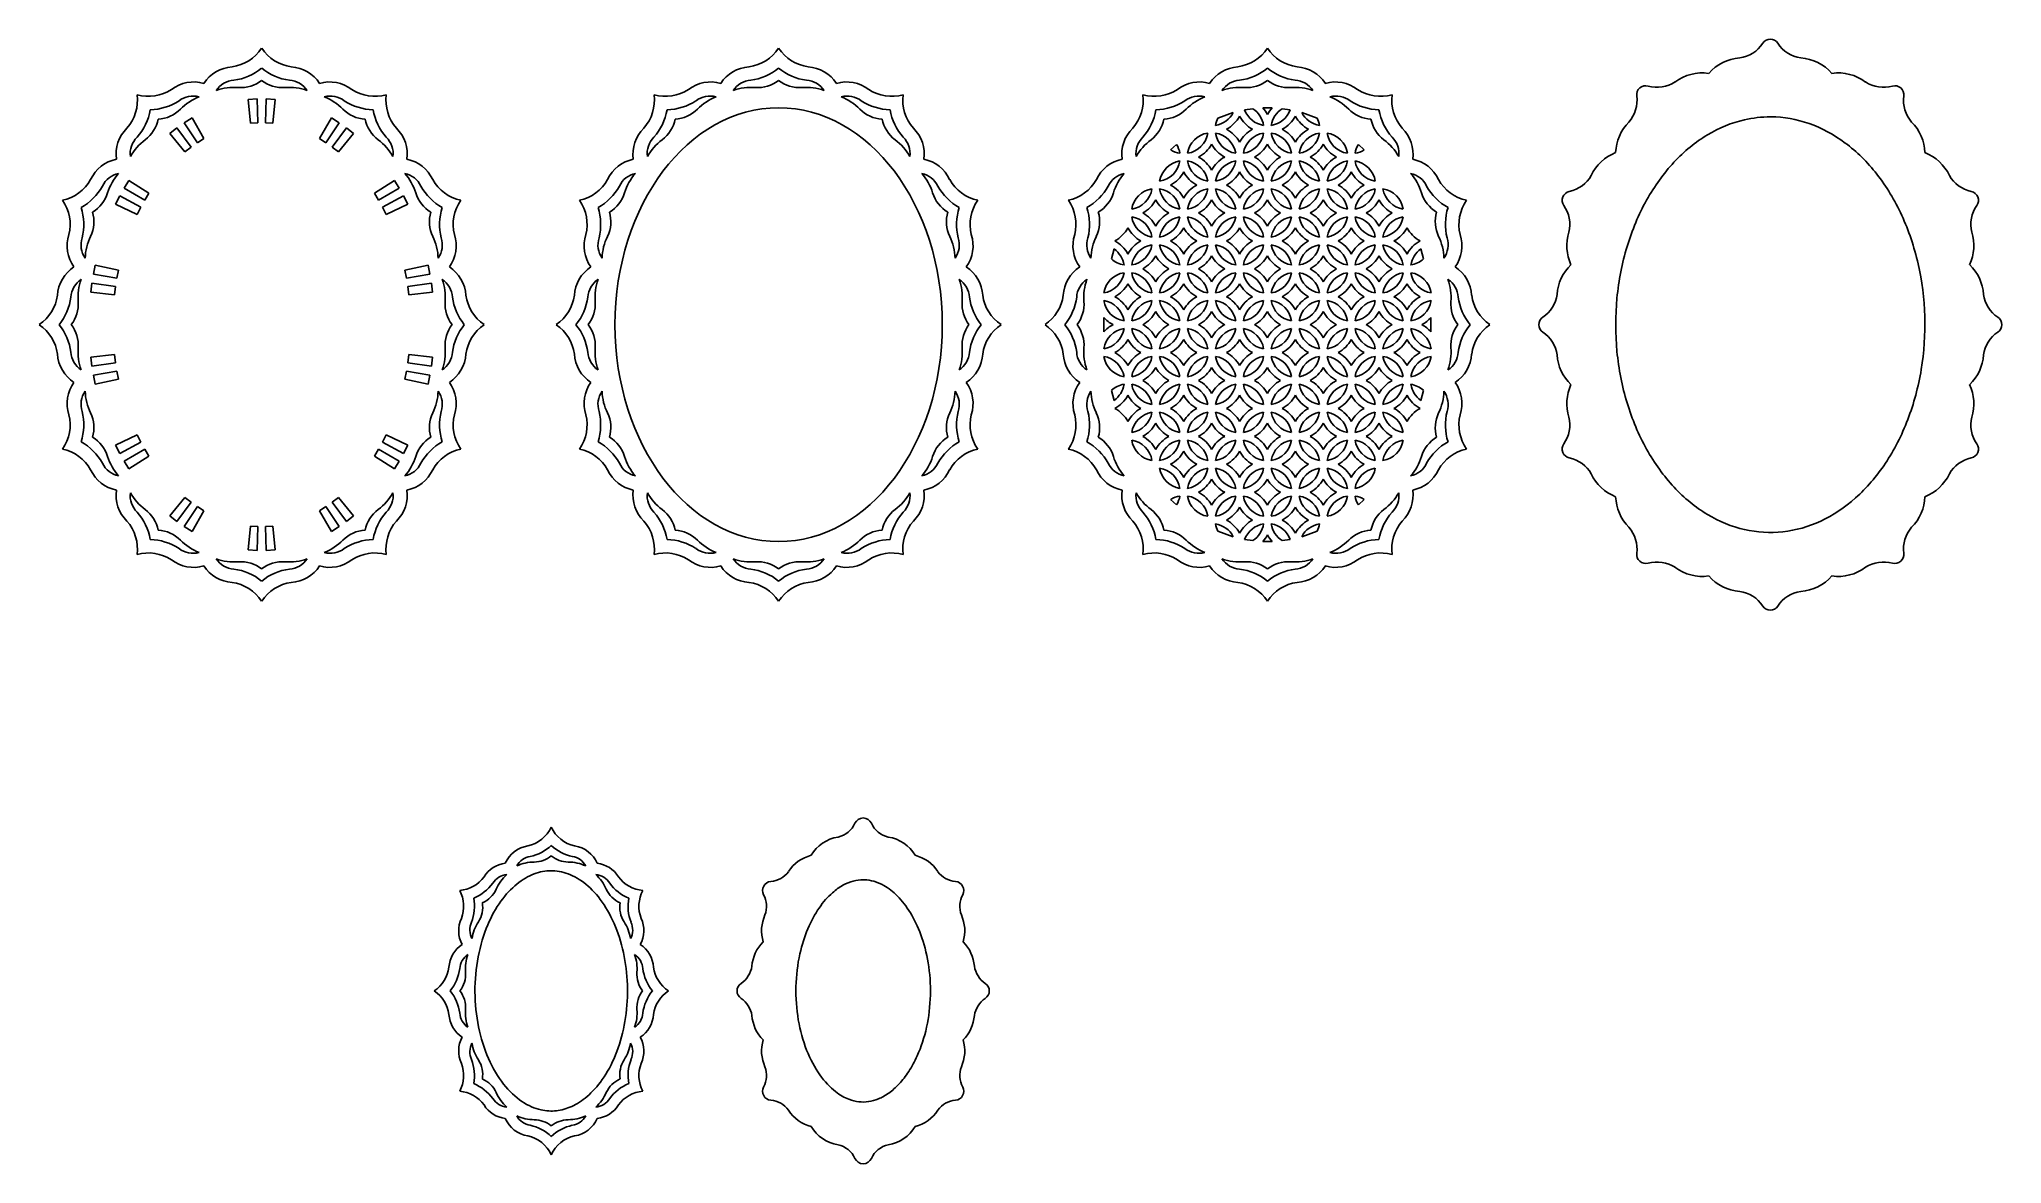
# Model space of a CAD drawing. Extents: x -345 to 89, y -277 to -28.
import ezdxf

# ---------------------------------------------------------------- set-up
doc = ezdxf.new("R2010")
doc.units = 0
doc.layers.get('0').update_dxf_attribs({"linetype": 'CONTINUOUS'})

msp = doc.modelspace()

# ---------------------------------------------------------------- linework, layer by layer
for p, q in [((-297.01, -41.27), (-299.01, -41.4)), ((-299.01, -41.4), (-298.47, -46.68)), ((-297.01, -41.27), (-296.83, -46.56)), ((-295.01, -41.27), (-295.19, -46.56)), ((-293.01, -41.4), (-295.01, -41.27)), ((-293.01, -41.4), (-293.55, -46.68)), ((-78.37, -43.72), (-76.58, -43.44)), ((-74.33, -43.27), (-72.31, -43.27)), ((-70.06, -43.44), (-68.27, -43.72)), ((-314.79, -47.68), (-316.37, -48.91)), ((-314.79, -47.68), (-311.65, -51.95)), ((-311.43, -45.49), (-313.14, -46.54)), ((-313.14, -46.54), (-310.24, -50.97)), ((-311.43, -45.49), (-308.79, -50.08)), ((-296.83, -46.56), (-298.47, -46.68)), ((-293.55, -46.68), (-295.19, -46.56)), ((-280.58, -45.49), (-283.23, -50.08)), ((-278.87, -46.54), (-281.77, -50.97)), ((-280.58, -45.49), (-278.87, -46.54)), ((-277.23, -47.68), (-280.37, -51.95)), ((-277.23, -47.68), (-275.64, -48.91)), ((-84.3, -45.51), (-80.9, -44.31)), ((-65.74, -44.31), (-62.34, -45.51)), ((-316.37, -48.91), (-313.01, -53.01)), ((-311.65, -51.95), (-313.01, -53.01)), ((-308.79, -50.08), (-310.24, -50.97)), ((-283.23, -50.08), (-281.77, -50.97)), ((-280.37, -51.95), (-279.01, -53.01)), ((-275.64, -48.91), (-279.01, -53.01)), ((-94.75, -52.55), (-93.45, -51.34)), ((-53.19, -51.34), (-51.89, -52.55)), ((-325.44, -59.31), (-326.47, -61.02)), ((-325.44, -59.31), (-320.96, -62.14)), ((-266.58, -59.31), (-271.05, -62.14)), ((-266.58, -59.31), (-265.54, -61.02)), ((-327.44, -62.77), (-328.35, -64.55)), ((-328.35, -64.55), (-323.57, -66.86)), ((-327.44, -62.77), (-322.76, -65.25)), ((-326.47, -61.02), (-321.89, -63.68)), ((-320.96, -62.14), (-321.89, -63.68)), ((-271.05, -62.14), (-270.13, -63.68)), ((-265.54, -61.02), (-270.13, -63.68)), ((-264.57, -62.77), (-269.26, -65.25)), ((-263.67, -64.55), (-268.44, -66.86)), ((-264.57, -62.77), (-263.67, -64.55)), ((-322.76, -65.25), (-323.57, -66.86)), ((-269.26, -65.25), (-268.44, -66.86)), ((-332.9, -78.11), (-333.27, -80.07)), ((-332.9, -78.11), (-327.71, -79.19)), ((-259.12, -78.11), (-264.31, -79.19)), ((-259.12, -78.11), (-258.74, -80.07)), ((-107.85, -76.72), (-107.27, -74.5)), ((-39.37, -74.5), (-38.79, -76.72)), ((-333.59, -82.05), (-333.84, -84.03)), ((-333.59, -82.05), (-328.34, -82.8)), ((-333.27, -80.07), (-328.05, -80.99)), ((-327.71, -79.19), (-328.05, -80.99)), ((-264.31, -79.19), (-263.96, -80.99)), ((-258.74, -80.07), (-263.96, -80.99)), ((-258.43, -82.05), (-263.67, -82.8)), ((-258.43, -82.05), (-258.18, -84.03)), ((-333.84, -84.03), (-328.57, -84.62)), ((-328.34, -82.8), (-328.57, -84.62)), ((-263.67, -82.8), (-263.44, -84.62)), ((-258.18, -84.03), (-263.44, -84.62)), ((-109.53, -92.87), (-109.53, -89.65)), ((-37.11, -89.65), (-37.11, -92.87)), ((-333.84, -98.48), (-328.57, -97.9)), ((-333.59, -100.47), (-333.84, -98.48)), ((-333.59, -100.47), (-328.34, -99.72)), ((-328.34, -99.72), (-328.57, -97.9)), ((-263.67, -99.72), (-263.44, -97.9)), ((-258.43, -100.47), (-263.67, -99.72)), ((-258.18, -98.48), (-263.44, -97.9)), ((-258.43, -100.47), (-258.18, -98.48)), ((-333.27, -102.44), (-328.05, -101.53)), ((-332.9, -104.41), (-333.27, -102.44)), ((-332.9, -104.41), (-327.71, -103.33)), ((-327.71, -103.33), (-328.05, -101.53)), ((-264.31, -103.33), (-263.96, -101.53)), ((-259.12, -104.41), (-264.31, -103.33)), ((-258.74, -102.44), (-263.96, -101.53)), ((-259.12, -104.41), (-258.74, -102.44)), ((-107.85, -105.8), (-107.27, -108.02)), ((-39.37, -108.02), (-38.79, -105.8)), ((-328.35, -117.96), (-323.57, -115.66)), ((-327.44, -119.75), (-322.76, -117.27)), ((-322.76, -117.27), (-323.57, -115.66)), ((-269.26, -117.27), (-268.44, -115.66)), ((-264.57, -119.75), (-269.26, -117.27)), ((-263.67, -117.96), (-268.44, -115.66)), ((-327.44, -119.75), (-328.35, -117.96)), ((-326.47, -121.5), (-321.89, -118.84)), ((-325.44, -123.21), (-326.47, -121.5)), ((-325.44, -123.21), (-320.96, -120.37)), ((-320.96, -120.37), (-321.89, -118.84)), ((-271.05, -120.37), (-270.13, -118.84)), ((-266.58, -123.21), (-271.05, -120.37)), ((-265.54, -121.5), (-270.13, -118.84)), ((-266.58, -123.21), (-265.54, -121.5)), ((-264.57, -119.75), (-263.67, -117.96)), ((-316.37, -133.6), (-313.01, -129.51)), ((-311.65, -130.57), (-313.01, -129.51)), ((-280.37, -130.57), (-279.01, -129.51)), ((-275.64, -133.6), (-279.01, -129.51)), ((-94.75, -129.97), (-93.45, -131.18)), ((-53.19, -131.18), (-51.89, -129.97)), ((-314.79, -134.84), (-316.37, -133.6)), ((-314.79, -134.84), (-311.65, -130.57)), ((-313.14, -135.98), (-310.24, -131.54)), ((-311.43, -137.03), (-308.79, -132.44)), ((-308.79, -132.44), (-310.24, -131.54)), ((-283.23, -132.44), (-281.77, -131.54)), ((-280.58, -137.03), (-283.23, -132.44)), ((-278.87, -135.98), (-281.77, -131.54)), ((-277.23, -134.84), (-280.37, -130.57)), ((-277.23, -134.84), (-275.64, -133.6)), ((-311.43, -137.03), (-313.14, -135.98)), ((-299.01, -141.11), (-298.47, -135.84)), ((-296.83, -135.95), (-298.47, -135.84)), ((-297.01, -141.25), (-296.83, -135.95)), ((-293.55, -135.84), (-295.19, -135.95)), ((-295.01, -141.25), (-295.19, -135.95)), ((-293.01, -141.11), (-293.55, -135.84)), ((-280.58, -137.03), (-278.87, -135.98)), ((-84.3, -137.01), (-80.9, -138.2)), ((-78.37, -138.8), (-76.58, -139.07)), ((-70.06, -139.07), (-68.27, -138.8)), ((-65.74, -138.2), (-62.34, -137.01)), ((-297.01, -141.25), (-299.01, -141.11)), ((-293.01, -141.11), (-295.01, -141.25)), ((-74.33, -139.25), (-72.31, -139.25))]:
    msp.add_line(p, q)
for centre, radius, start, end in [((-303.79, -24.93), 9.32, 277.5514, 326.5581), ((-288.23, -24.93), 9.32, 213.4419, 262.4486), ((-189.33, -24.93), 9.32, 277.5514, 326.5581), ((-173.77, -24.93), 9.32, 213.4419, 262.4486), ((-81.1, -24.93), 9.32, 277.5514, 326.5581), ((-65.54, -24.93), 9.32, 213.4419, 262.4486), ((30.24, -24.93), 7.32, 278.0271, 326.5581), ((38.02, -30.07), 2, 33.4419, 146.5581), ((45.79, -24.93), 7.32, 213.4419, 261.9729), ((-302.05, -42.24), 8.08, 93.6164, 146.9449), ((-303.79, -24.93), 12.32, 277.5514, 309.1461), ((-288.23, -24.93), 12.32, 230.8539, 262.4486), ((-289.96, -42.24), 8.08, 33.0551, 86.3836), ((-187.6, -42.24), 8.08, 93.6164, 146.9449), ((-189.33, -24.93), 12.32, 277.5514, 309.1461), ((-173.77, -24.93), 12.32, 230.8539, 262.4486), ((-175.51, -42.24), 8.08, 33.0551, 86.3836), ((-79.36, -42.24), 8.08, 93.6164, 146.9449), ((-81.1, -24.93), 12.32, 277.5514, 309.1461), ((-65.54, -24.93), 12.32, 230.8539, 262.4486), ((-67.27, -42.24), 8.08, 33.0551, 86.3836), ((31.97, -42.24), 10.08, 94.0519, 138.9316), ((44.06, -42.24), 10.08, 41.0684, 85.9481), ((-311.05, -45.6), 8.08, 74.021, 127.3496), ((-301.85, -42.22), 5.08, 93.6164, 146.6048), ((-302.12, -50.41), 11.68, 85.3334, 109.8669), ((-300.63, -31.26), 7.52, 265.8889, 307.9067), ((-291.39, -31.26), 7.52, 232.0933, 274.111), ((-289.9, -50.41), 11.68, 70.1331, 94.6666), ((-290.17, -42.22), 5.08, 33.3952, 86.3836), ((-280.97, -45.6), 8.08, 52.6504, 105.979), ((-196.59, -45.6), 8.08, 74.021, 127.3496), ((-187.39, -42.22), 5.08, 93.6164, 146.6048), ((-187.66, -50.41), 11.68, 85.3334, 109.8669), ((-186.18, -31.26), 7.52, 265.8889, 307.9067), ((-176.93, -31.26), 7.52, 232.0933, 274.111), ((-175.44, -50.41), 11.68, 70.1331, 94.6666), ((-175.71, -42.22), 5.08, 33.3952, 86.3836), ((-166.51, -45.6), 8.08, 52.6504, 105.979), ((-88.36, -45.6), 8.08, 74.021, 127.3496), ((-79.16, -42.22), 5.08, 93.6164, 146.6048), ((-79.43, -50.41), 11.68, 85.3334, 109.8669), ((-77.94, -31.26), 7.52, 265.8889, 307.9067), ((-68.7, -31.26), 7.52, 232.0933, 274.111), ((-67.21, -50.41), 11.68, 70.1331, 94.6666), ((-67.48, -42.22), 5.08, 33.3952, 86.3836), ((-58.28, -45.6), 8.08, 52.6504, 105.979), ((10.43, -40.37), 2, 74.4079, 187.524), ((12.94, -31.39), 7.32, 254.4079, 302.9389), ((22.97, -45.6), 10.08, 82.0343, 126.914), ((53.06, -45.6), 10.08, 53.086, 97.9657), ((63.09, -31.39), 7.32, 237.0611, 285.5921), ((65.6, -40.37), 2, 352.476, 105.5921), ((-332.83, -41.59), 9.32, 318.5173, 7.524), ((-321.09, -31.39), 9.32, 254.4079, 303.4145), ((-321.09, -31.39), 12.32, 271.8199, 303.4146), ((-311.22, -45.72), 5.08, 74.3612, 127.3496), ((-305.64, -51.72), 11.68, 111.0991, 135.6326), ((-280.8, -45.72), 5.08, 52.6504, 105.6388), ((-286.37, -51.72), 11.68, 44.3674, 68.9009), ((-270.93, -31.39), 12.32, 236.5854, 268.1801), ((-270.93, -31.39), 9.32, 236.5855, 285.5921), ((-259.18, -41.59), 9.32, 172.476, 221.4827), ((-218.38, -41.59), 9.32, 318.5173, 7.524), ((-206.63, -31.39), 9.32, 254.4079, 303.4145), ((-206.63, -31.39), 12.32, 271.8199, 303.4146), ((-196.76, -45.72), 5.08, 74.3612, 127.3496), ((-191.19, -51.72), 11.68, 111.0991, 135.6326), ((-166.34, -45.72), 5.08, 52.6504, 105.6388), ((-171.92, -51.72), 11.68, 44.3674, 68.9009), ((-156.48, -31.39), 12.32, 236.5854, 268.1801), ((-156.48, -31.39), 9.32, 236.5855, 285.5921), ((-144.73, -41.59), 9.32, 172.476, 221.4827), ((-110.14, -41.59), 9.32, 318.5173, 7.524), ((-98.39, -31.39), 9.32, 254.4079, 303.4145), ((-98.39, -31.39), 12.32, 271.8199, 303.4146), ((-88.53, -45.72), 5.08, 74.3612, 127.3496), ((-82.95, -51.72), 11.68, 111.0991, 135.6326), ((-79.5, -47.99), 5.4, 9.0442, 57.253), ((-79.5, -47.99), 7, 27.981, 42.3754), ((-67.14, -47.99), 7, 137.6246, 152.019), ((-67.14, -47.99), 5.4, 122.747, 170.9558), ((-58.11, -45.72), 5.08, 52.6504, 105.6388), ((-63.68, -51.72), 11.68, 44.3674, 68.9009), ((-48.24, -31.39), 12.32, 236.5854, 268.1801), ((-48.24, -31.39), 9.32, 236.5855, 285.5921), ((-36.49, -41.59), 9.32, 172.476, 221.4827), ((1.19, -41.59), 7.32, 318.993, 7.524), ((74.84, -41.59), 7.32, 172.476, 221.007), ((-320.18, -53.52), 8.08, 134.5823, 187.9109), ((-332.83, -41.59), 12.32, 318.5173, 350.112), ((-326.3, -44.3), 7.52, 306.8549, 348.8726), ((-319.32, -38.24), 7.52, 273.0593, 315.077), ((-272.7, -38.24), 7.52, 224.923, 266.9407), ((-265.72, -44.3), 7.52, 191.1274, 233.1451), ((-259.18, -41.59), 12.32, 189.888, 221.4827), ((-271.84, -53.52), 8.08, 352.0891, 45.4177), ((-205.72, -53.52), 8.08, 134.5823, 187.9109), ((-218.38, -41.59), 12.32, 318.5173, 350.112), ((-211.84, -44.3), 7.52, 306.8549, 348.8726), ((-204.86, -38.24), 7.52, 273.0593, 315.077), ((-158.24, -38.24), 7.52, 224.923, 266.9407), ((-151.26, -44.3), 7.52, 191.1274, 233.1451), ((-144.73, -41.59), 12.32, 189.888, 221.4827), ((-157.38, -53.52), 8.08, 352.0891, 45.4177), ((-97.49, -53.52), 8.08, 134.5823, 187.9109), ((-110.14, -41.59), 12.32, 318.5173, 350.112), ((-103.61, -44.3), 7.52, 306.8549, 348.8726), ((-96.63, -38.24), 7.52, 273.0593, 315.077), ((-85.68, -41.8), 5.4, 279.0442, 332.3273), ((-79.5, -47.99), 5.4, 152.6678, 170.9558), ((-85.68, -41.8), 7, 297.981, 332.019), ((-73.32, -41.8), 7, 207.981, 242.019), ((-73.32, -41.8), 5.4, 200.7558, 260.9558), ((-73.32, -41.8), 5.4, 279.0442, 339.2442), ((-73.32, -41.8), 7, 297.981, 332.019), ((-60.95, -41.8), 7, 207.981, 242.019), ((-60.95, -41.8), 5.4, 207.6727, 260.9558), ((-67.14, -47.99), 5.4, 9.0442, 27.3322), ((-50.01, -38.24), 7.52, 224.923, 266.9407), ((-43.03, -44.3), 7.52, 191.1274, 233.1451), ((-36.49, -41.59), 12.32, 189.888, 221.4827), ((-49.15, -53.52), 8.08, 352.0891, 45.4177), ((13.85, -53.52), 10.08, 135.0178, 178.0002), ((62.18, -53.52), 10.08, 1.9998, 44.9822), ((-320.04, -53.37), 5.08, 134.5823, 187.5707), ((-314.87, -59.74), 11.68, 126.2993, 150.8328), ((-277.14, -59.74), 11.68, 29.1672, 53.7007), ((-271.98, -53.37), 5.08, 352.4293, 45.4177), ((-205.58, -53.37), 5.08, 134.5823, 187.5707), ((-200.42, -59.74), 11.68, 126.2993, 150.8328), ((-162.69, -59.74), 11.68, 29.1672, 53.7007), ((-157.53, -53.37), 5.08, 352.4293, 45.4177), ((-97.35, -53.37), 5.08, 134.5823, 187.5707), ((-92.18, -59.74), 11.68, 126.2993, 150.8328), ((-98.05, -54.17), 5.4, 9.0442, 31.5937), ((-85.68, -54.17), 5.4, 99.0442, 170.9558), ((-91.86, -47.99), 5.4, 279.0442, 350.9558), ((-91.86, -47.99), 7, 297.981, 332.019), ((-79.5, -47.99), 7, 207.981, 242.019), ((-79.5, -47.99), 5.4, 189.0442, 260.9558), ((-85.68, -54.17), 5.4, 9.0442, 80.9558), ((-85.68, -54.17), 7, 27.981, 62.019), ((-73.32, -54.17), 7, 117.981, 152.019), ((-79.5, -47.99), 5.4, 279.0442, 350.9558), ((-73.32, -54.17), 5.4, 99.0442, 170.9558), ((-79.5, -47.99), 7, 297.981, 332.019), ((-67.14, -47.99), 7, 207.981, 242.019), ((-67.14, -47.99), 5.4, 189.0442, 260.9558), ((-73.32, -54.17), 5.4, 9.0442, 80.9558), ((-73.32, -54.17), 7, 27.981, 62.019), ((-60.95, -54.17), 7, 117.981, 152.019), ((-67.14, -47.99), 5.4, 279.0442, 350.9558), ((-60.95, -54.17), 5.4, 99.0442, 170.9558), ((-67.14, -47.99), 7, 297.981, 332.019), ((-54.77, -47.99), 7, 207.981, 242.019), ((-54.77, -47.99), 5.4, 189.0442, 260.9558), ((-60.95, -54.17), 5.4, 9.0442, 80.9558), ((-48.59, -54.17), 5.4, 148.4063, 170.9558), ((-54.45, -59.74), 11.68, 29.1672, 53.7007), ((-49.29, -53.37), 5.08, 352.4293, 45.4177), ((-326.56, -62.55), 8.08, 101.5781, 154.9066), ((-265.46, -62.55), 8.08, 25.0934, 78.4219), ((-212.1, -62.55), 8.08, 101.5781, 154.9066), ((-151, -62.55), 8.08, 25.0934, 78.4219), ((-103.87, -62.55), 8.08, 101.5781, 154.9066), ((-98.05, -54.17), 5.4, 279.0442, 350.9558), ((-91.86, -60.35), 5.4, 99.0442, 170.9558), ((-91.86, -47.99), 5.4, 237.683, 260.9558), ((-85.68, -54.17), 5.4, 189.0442, 260.9558), ((-91.86, -60.35), 5.4, 9.0442, 80.9558), ((-91.86, -60.35), 7, 27.981, 62.019), ((-79.5, -60.35), 7, 117.981, 152.019), ((-79.5, -60.35), 5.4, 99.0442, 170.9558), ((-85.68, -54.17), 5.4, 279.0442, 350.9558), ((-79.5, -60.35), 5.4, 9.0442, 80.9558), ((-73.32, -54.17), 5.4, 189.0442, 260.9558), ((-79.5, -60.35), 7, 27.981, 62.019), ((-67.14, -60.35), 7, 117.981, 152.019), ((-67.14, -60.35), 5.4, 99.0442, 170.9558), ((-73.32, -54.17), 5.4, 279.0442, 350.9558), ((-67.14, -60.35), 5.4, 9.0442, 80.9558), ((-60.95, -54.17), 5.4, 189.0442, 260.9558), ((-67.14, -60.35), 7, 27.981, 62.019), ((-54.77, -60.35), 7, 117.981, 152.019), ((-60.95, -54.17), 5.4, 279.0442, 350.9558), ((-54.77, -60.35), 5.4, 99.0442, 170.9558), ((-54.77, -47.99), 5.4, 279.0442, 302.317), ((-48.59, -54.17), 5.4, 189.0442, 260.9558), ((-54.77, -60.35), 5.4, 9.0442, 80.9558), ((-42.77, -62.55), 8.08, 25.0934, 78.4219), ((7.46, -62.55), 10.08, 111.4887, 154.4711), ((68.57, -62.55), 10.08, 25.5289, 68.5113), ((-342.03, -54.6), 9.32, 281.9649, 330.9716), ((-342.03, -54.6), 12.32, 299.3769, 330.9716), ((-326.65, -62.74), 5.08, 101.9182, 154.9066), ((-318.93, -65.48), 11.68, 138.6561, 163.1896), ((-265.36, -62.74), 5.08, 25.0934, 78.0818), ((-273.08, -65.48), 11.68, 16.8104, 41.3439), ((-249.99, -54.6), 12.32, 209.0284, 240.6231), ((-249.99, -54.6), 9.32, 209.0284, 258.0351), ((-227.57, -54.6), 9.32, 281.9649, 330.9716), ((-227.57, -54.6), 12.32, 299.3769, 330.9716), ((-212.2, -62.74), 5.08, 101.9182, 154.9066), ((-204.48, -65.48), 11.68, 138.6561, 163.1896), ((-158.63, -65.48), 11.68, 16.8104, 41.3439), ((-150.91, -62.74), 5.08, 25.0934, 78.0818), ((-135.53, -54.6), 12.32, 209.0284, 240.6231), ((-135.53, -54.6), 9.32, 209.0284, 258.0351), ((-119.34, -54.6), 9.32, 281.9649, 330.9716), ((-119.34, -54.6), 12.32, 299.3769, 330.9716), ((-103.96, -62.74), 5.08, 101.9182, 154.9066), ((-96.24, -65.48), 11.68, 138.6561, 163.1896), ((-98.05, -54.17), 7, 297.981, 332.019), ((-98.05, -66.53), 7, 27.981, 62.019), ((-85.68, -54.17), 7, 207.981, 242.019), ((-85.68, -66.53), 7, 117.981, 152.019), ((-85.68, -54.17), 7, 297.981, 332.019), ((-85.68, -66.53), 7, 27.981, 62.019), ((-73.32, -54.17), 7, 207.981, 242.019), ((-73.32, -66.53), 7, 117.981, 152.019), ((-73.32, -54.17), 7, 297.981, 332.019), ((-73.32, -66.53), 7, 27.981, 62.019), ((-60.95, -54.17), 7, 207.981, 242.019), ((-60.95, -66.53), 7, 117.981, 152.019), ((-60.95, -54.17), 7, 297.981, 332.019), ((-60.95, -66.53), 7, 27.981, 62.019), ((-48.59, -54.17), 7, 207.981, 242.019), ((-48.59, -66.53), 7, 117.981, 152.019), ((-42.67, -62.74), 5.08, 25.0934, 78.0818), ((-50.39, -65.48), 11.68, 16.8104, 41.3439), ((-27.3, -54.6), 12.32, 209.0284, 240.6231), ((-27.3, -54.6), 9.32, 209.0284, 258.0351), ((-8, -54.6), 7.32, 281.9649, 330.4959), ((84.03, -54.6), 7.32, 209.5041, 258.0351), ((-347.72, -69.08), 9.32, 346.0744, 35.081), ((-337.29, -59.86), 7.52, 300.6163, 342.634), ((-254.72, -59.86), 7.52, 197.366, 239.3837), ((-244.29, -69.08), 9.32, 144.919, 193.9256), ((-233.27, -69.08), 9.32, 346.0744, 35.081), ((-222.84, -59.86), 7.52, 300.6163, 342.634), ((-140.27, -59.86), 7.52, 197.366, 239.3837), ((-129.84, -69.08), 9.32, 144.919, 193.9256), ((-125.03, -69.08), 9.32, 346.0744, 35.081), ((-114.6, -59.86), 7.52, 300.6163, 342.634), ((-98.05, -66.53), 5.4, 99.0442, 170.9558), ((-104.23, -60.35), 5.4, 279.0442, 350.9558), ((-104.23, -60.35), 7, 297.981, 332.019), ((-91.86, -60.35), 7, 207.981, 242.019), ((-98.05, -66.53), 5.4, 9.0442, 80.9558), ((-91.86, -60.35), 5.4, 189.0442, 260.9558), ((-85.68, -66.53), 5.4, 99.0442, 170.9558), ((-91.86, -60.35), 5.4, 279.0442, 350.9558), ((-91.86, -60.35), 7, 297.981, 332.019), ((-79.5, -60.35), 7, 207.981, 242.019), ((-79.5, -60.35), 5.4, 189.0442, 260.9558), ((-85.68, -66.53), 5.4, 9.0442, 80.9558), ((-79.5, -60.35), 5.4, 279.0442, 350.9558), ((-73.32, -66.53), 5.4, 99.0442, 170.9558), ((-79.5, -60.35), 7, 297.981, 332.019), ((-67.14, -60.35), 7, 207.981, 242.019), ((-67.14, -60.35), 5.4, 189.0442, 260.9558), ((-73.32, -66.53), 5.4, 9.0442, 80.9558), ((-67.14, -60.35), 5.4, 279.0442, 350.9558), ((-60.95, -66.53), 5.4, 99.0442, 170.9558), ((-67.14, -60.35), 7, 297.981, 332.019), ((-54.77, -60.35), 7, 207.981, 242.019), ((-54.77, -60.35), 5.4, 189.0442, 260.9558), ((-60.95, -66.53), 5.4, 9.0442, 80.9558), ((-54.77, -60.35), 5.4, 279.0442, 350.9558), ((-48.59, -66.53), 5.4, 99.0442, 170.9558), ((-54.77, -60.35), 7, 297.981, 332.019), ((-42.41, -60.35), 7, 207.981, 242.019), ((-42.41, -60.35), 5.4, 189.0442, 260.9558), ((-48.59, -66.53), 5.4, 9.0442, 80.9558), ((-32.03, -59.86), 7.52, 197.366, 239.3837), ((-21.6, -69.08), 9.32, 144.919, 193.9256), ((-6.07, -63.72), 2, 101.9649, 215.081), ((-13.7, -69.08), 7.32, 346.55, 35.081), ((89.73, -69.08), 7.32, 144.919, 193.45), ((82.1, -63.72), 2, 324.919, 78.0351), ((-347.72, -69.08), 12.32, 346.0744, 17.669), ((-340.68, -68.46), 7.52, 334.4119, 16.4297), ((-251.34, -68.46), 7.52, 163.5703, 205.5881), ((-244.29, -69.08), 12.32, 162.331, 193.9256), ((-233.27, -69.08), 12.32, 346.0744, 17.669), ((-226.22, -68.46), 7.52, 334.4119, 16.4297), ((-136.88, -68.46), 7.52, 163.5703, 205.5881), ((-129.84, -69.08), 12.32, 162.331, 193.9256), ((-125.03, -69.08), 12.32, 346.0744, 17.669), ((-117.99, -68.46), 7.52, 334.4119, 16.4297), ((-98.05, -66.53), 5.4, 189.0442, 260.9558), ((-104.23, -72.71), 5.4, 9.0442, 80.9558), ((-104.23, -72.71), 7, 27.981, 62.019), ((-91.86, -72.71), 7, 117.981, 152.019), ((-98.05, -66.53), 5.4, 279.0442, 350.9558), ((-91.86, -72.71), 5.4, 99.0442, 170.9558), ((-85.68, -66.53), 5.4, 189.0442, 260.9558), ((-91.86, -72.71), 5.4, 9.0442, 80.9558), ((-91.86, -72.71), 7, 27.981, 62.019), ((-79.5, -72.71), 7, 117.981, 152.019), ((-79.5, -72.71), 5.4, 99.0442, 170.9558), ((-85.68, -66.53), 5.4, 279.0442, 350.9558), ((-79.5, -72.71), 5.4, 9.0442, 80.9558), ((-73.32, -66.53), 5.4, 189.0442, 260.9558), ((-79.5, -72.71), 7, 27.981, 62.019), ((-67.14, -72.71), 7, 117.981, 152.019), ((-67.14, -72.71), 5.4, 99.0442, 170.9558), ((-73.32, -66.53), 5.4, 279.0442, 350.9558), ((-67.14, -72.71), 5.4, 9.0442, 80.9558), ((-60.95, -66.53), 5.4, 189.0442, 260.9558), ((-67.14, -72.71), 7, 27.981, 62.019), ((-54.77, -72.71), 7, 117.981, 152.019), ((-60.95, -66.53), 5.4, 279.0442, 350.9558), ((-54.77, -72.71), 5.4, 99.0442, 170.9558), ((-48.59, -66.53), 5.4, 189.0442, 260.9558), ((-54.77, -72.71), 5.4, 9.0442, 80.9558), ((-54.77, -72.71), 7, 27.981, 62.019), ((-42.41, -72.71), 7, 117.981, 152.019), ((-42.41, -72.71), 5.4, 99.0442, 170.9558), ((-48.59, -66.53), 5.4, 279.0442, 350.9558), ((-28.65, -68.46), 7.52, 163.5703, 205.5881), ((-21.6, -69.08), 12.32, 162.331, 193.9256), ((-330.99, -73.8), 8.08, 162.1393, 215.4679), ((-330.93, -73.6), 5.08, 162.1393, 215.1278), ((-323.41, -76.85), 11.68, 153.8563, 178.3898), ((-268.61, -76.85), 11.68, 1.6102, 26.1437), ((-261.09, -73.6), 5.08, 324.8722, 17.8607), ((-261.03, -73.8), 8.08, 324.5321, 17.8607), ((-216.53, -73.8), 8.08, 162.1393, 215.4679), ((-216.47, -73.6), 5.08, 162.1393, 215.1278), ((-208.95, -76.85), 11.68, 153.8563, 178.3898), ((-154.15, -76.85), 11.68, 1.6102, 26.1437), ((-146.63, -73.6), 5.08, 324.8722, 17.8607), ((-146.58, -73.8), 8.08, 324.5321, 17.8607), ((-108.3, -73.8), 8.08, 162.1393, 215.4679), ((-108.24, -73.6), 5.08, 162.1393, 215.1278), ((-100.72, -76.85), 11.68, 153.8563, 178.3898), ((-110.41, -66.53), 7, 297.981, 332.019), ((-110.41, -78.9), 7, 27.981, 62.019), ((-98.05, -66.53), 7, 207.981, 242.019), ((-98.05, -78.9), 7, 117.981, 152.019), ((-104.23, -72.71), 5.4, 279.0442, 350.9558), ((-98.05, -78.9), 5.4, 99.0442, 170.9558), ((-91.86, -72.71), 5.4, 189.0442, 260.9558), ((-98.05, -78.9), 5.4, 9.0442, 80.9558), ((-98.05, -66.53), 7, 297.981, 332.019), ((-98.05, -78.9), 7, 27.981, 62.019), ((-85.68, -66.53), 7, 207.981, 242.019), ((-85.68, -78.9), 7, 117.981, 152.019), ((-91.86, -72.71), 5.4, 279.0442, 350.9558), ((-85.68, -78.9), 5.4, 99.0442, 170.9558), ((-85.68, -78.9), 5.4, 9.0442, 80.9558), ((-79.5, -72.71), 5.4, 189.0442, 260.9558), ((-85.68, -66.53), 7, 297.981, 332.019), ((-85.68, -78.9), 7, 27.981, 62.019), ((-73.32, -66.53), 7, 207.981, 242.019), ((-73.32, -78.9), 7, 117.981, 152.019), ((-73.32, -78.9), 5.4, 99.0442, 170.9558), ((-79.5, -72.71), 5.4, 279.0442, 350.9558), ((-73.32, -78.9), 5.4, 9.0442, 80.9558), ((-67.14, -72.71), 5.4, 189.0442, 260.9558), ((-73.32, -66.53), 7, 297.981, 332.019), ((-73.32, -78.9), 7, 27.981, 62.019), ((-60.95, -66.53), 7, 207.981, 242.019), ((-60.95, -78.9), 7, 117.981, 152.019), ((-67.14, -72.71), 5.4, 279.0442, 350.9558), ((-60.95, -78.9), 5.4, 99.0442, 170.9558), ((-54.77, -72.71), 5.4, 189.0442, 260.9558), ((-60.95, -78.9), 5.4, 9.0442, 80.9558), ((-60.95, -66.53), 7, 297.981, 332.019), ((-60.95, -78.9), 7, 27.981, 62.019), ((-48.59, -66.53), 7, 207.981, 242.019), ((-48.59, -78.9), 7, 117.981, 152.019), ((-54.77, -72.71), 5.4, 279.0442, 350.9558), ((-48.59, -78.9), 5.4, 99.0442, 170.9558), ((-48.59, -78.9), 5.4, 9.0442, 80.9558), ((-42.41, -72.71), 5.4, 189.0442, 260.9558), ((-48.59, -66.53), 7, 297.981, 332.019), ((-48.59, -78.9), 7, 27.981, 62.019), ((-36.23, -66.53), 7, 207.981, 242.019), ((-36.23, -78.9), 7, 117.981, 152.019), ((-45.92, -76.85), 11.68, 1.6102, 26.1437), ((-38.4, -73.6), 5.08, 324.8722, 17.8607), ((-38.34, -73.8), 8.08, 324.5321, 17.8607), ((3.04, -73.8), 10.08, 162.5749, 204.6144), ((72.99, -73.8), 10.08, 335.3856, 17.4251), ((-104.23, -72.71), 5.4, 227.8854, 260.9558), ((-110.41, -78.9), 5.4, 9.0442, 54.4723), ((-104.23, -72.71), 7, 297.981, 332.019), ((-91.86, -72.71), 7, 207.981, 242.019), ((-91.86, -72.71), 7, 297.981, 332.019), ((-79.5, -72.71), 7, 207.981, 242.019), ((-79.5, -72.71), 7, 297.981, 332.019), ((-67.14, -72.71), 7, 207.981, 242.019), ((-67.14, -72.71), 7, 297.981, 332.019), ((-54.77, -72.71), 7, 207.981, 242.019), ((-54.77, -72.71), 7, 297.981, 332.019), ((-42.41, -72.71), 7, 207.981, 242.019), ((-36.23, -78.9), 5.4, 125.5277, 170.9558), ((-42.41, -72.71), 5.4, 279.0442, 312.1146), ((0.86, -85.26), 10.08, 133.9086, 175.9481), ((75.17, -85.26), 10.08, 4.0519, 46.0914), ((-333.16, -85.26), 8.08, 123.0551, 176.3836), ((-333.18, -85.47), 5.08, 123.3952, 176.3836), ((-324.99, -85.19), 11.68, 160.1331, 184.6666), ((-258.84, -85.47), 5.08, 3.6164, 56.6048), ((-267.03, -85.19), 11.68, 355.3334, 19.8669), ((-258.86, -85.26), 8.08, 3.6164, 56.9449), ((-218.7, -85.26), 8.08, 123.0551, 176.3836), ((-218.72, -85.47), 5.08, 123.3952, 176.3836), ((-210.53, -85.19), 11.68, 160.1331, 184.6666), ((-152.57, -85.19), 11.68, 355.3334, 19.8669), ((-144.38, -85.47), 5.08, 3.6164, 56.6048), ((-144.4, -85.26), 8.08, 3.6164, 56.9449), ((-110.47, -85.26), 8.08, 123.0551, 176.3836), ((-110.49, -85.47), 5.08, 123.3952, 176.3836), ((-102.3, -85.19), 11.68, 160.1331, 184.6666), ((-104.23, -85.08), 5.4, 99.0442, 170.9558), ((-110.41, -78.9), 5.4, 279.0442, 350.9558), ((-110.41, -78.9), 7, 297.981, 332.019), ((-98.05, -78.9), 7, 207.981, 242.019), ((-104.23, -85.08), 5.4, 9.0442, 80.9558), ((-98.05, -78.9), 5.4, 189.0442, 260.9558), ((-104.23, -85.08), 7, 27.981, 62.019), ((-91.86, -85.08), 7, 117.981, 152.019), ((-91.86, -85.08), 5.4, 99.0442, 170.9558), ((-98.05, -78.9), 5.4, 279.0442, 350.9558), ((-98.05, -78.9), 7, 297.981, 332.019), ((-85.68, -78.9), 7, 207.981, 242.019), ((-91.86, -85.08), 5.4, 9.0442, 80.9558), ((-85.68, -78.9), 5.4, 189.0442, 260.9558), ((-91.86, -85.08), 7, 27.981, 62.019), ((-79.5, -85.08), 7, 117.981, 152.019), ((-85.68, -78.9), 5.4, 279.0442, 350.9558), ((-79.5, -85.08), 5.4, 99.0442, 170.9558), ((-85.68, -78.9), 7, 297.981, 332.019), ((-73.32, -78.9), 7, 207.981, 242.019), ((-73.32, -78.9), 5.4, 189.0442, 260.9558), ((-79.5, -85.08), 5.4, 9.0442, 80.9558), ((-79.5, -85.08), 7, 27.981, 62.019), ((-67.14, -85.08), 7, 117.981, 152.019), ((-73.32, -78.9), 5.4, 279.0442, 350.9558), ((-67.14, -85.08), 5.4, 99.0442, 170.9558), ((-73.32, -78.9), 7, 297.981, 332.019), ((-60.95, -78.9), 7, 207.981, 242.019), ((-60.95, -78.9), 5.4, 189.0442, 260.9558), ((-67.14, -85.08), 5.4, 9.0442, 80.9558), ((-67.14, -85.08), 7, 27.981, 62.019), ((-54.77, -85.08), 7, 117.981, 152.019), ((-60.95, -78.9), 5.4, 279.0442, 350.9558), ((-54.77, -85.08), 5.4, 99.0442, 170.9558), ((-60.95, -78.9), 7, 297.981, 332.019), ((-48.59, -78.9), 7, 207.981, 242.019), ((-48.59, -78.9), 5.4, 189.0442, 260.9558), ((-54.77, -85.08), 5.4, 9.0442, 80.9558), ((-54.77, -85.08), 7, 27.981, 62.019), ((-42.41, -85.08), 7, 117.981, 152.019), ((-48.59, -78.9), 5.4, 279.0442, 350.9558), ((-42.41, -85.08), 5.4, 99.0442, 170.9558), ((-48.59, -78.9), 7, 297.981, 332.019), ((-36.23, -78.9), 7, 207.981, 242.019), ((-42.41, -85.08), 5.4, 9.0442, 80.9558), ((-36.23, -78.9), 5.4, 189.0442, 260.9558), ((-36.15, -85.47), 5.08, 3.6164, 56.6048), ((-44.34, -85.19), 11.68, 355.3334, 19.8669), ((-36.17, -85.26), 8.08, 3.6164, 56.9449), ((-350.46, -83.53), 9.32, 303.9724, 352.4486), ((-350.46, -83.53), 12.32, 321.1405, 352.4486), ((-344.13, -86.68), 7.52, 322.5542, 4.1111), ((-247.88, -86.68), 7.52, 175.8889, 217.4458), ((-241.55, -83.53), 12.32, 187.5514, 218.8595), ((-241.55, -83.53), 9.32, 187.5514, 236.0276), ((-236.01, -83.53), 9.32, 303.9724, 352.4486), ((-236.01, -83.53), 12.32, 321.1405, 352.4486), ((-229.68, -86.68), 7.52, 322.5542, 4.1111), ((-133.43, -86.68), 7.52, 175.8889, 217.4458), ((-127.1, -83.53), 12.32, 187.5514, 218.8595), ((-127.1, -83.53), 9.32, 187.5514, 236.0276), ((-127.77, -83.53), 9.32, 303.9724, 352.4486), ((-127.77, -83.53), 12.32, 321.1405, 352.4486), ((-121.44, -86.68), 7.52, 322.5542, 4.1111), ((-104.23, -85.08), 5.4, 189.0442, 260.9558), ((-110.41, -91.26), 5.4, 9.0442, 80.9558), ((-110.41, -91.26), 7, 27.981, 62.019), ((-98.05, -91.26), 7, 117.981, 152.019), ((-104.23, -85.08), 5.4, 279.0442, 350.9558), ((-98.05, -91.26), 5.4, 99.0442, 170.9558), ((-91.86, -85.08), 5.4, 189.0442, 260.9558), ((-98.05, -91.26), 5.4, 9.0442, 80.9558), ((-98.05, -91.26), 7, 27.981, 62.019), ((-85.68, -91.26), 7, 117.981, 152.019), ((-91.86, -85.08), 5.4, 279.0442, 350.9558), ((-85.68, -91.26), 5.4, 99.0442, 170.9558), ((-85.68, -91.26), 5.4, 9.0442, 80.9558), ((-79.5, -85.08), 5.4, 189.0442, 260.9558), ((-85.68, -91.26), 7, 27.981, 62.019), ((-73.32, -91.26), 7, 117.981, 152.019), ((-79.5, -85.08), 5.4, 279.0442, 350.9558), ((-73.32, -91.26), 5.4, 99.0442, 170.9558), ((-73.32, -91.26), 5.4, 9.0442, 80.9558), ((-67.14, -85.08), 5.4, 189.0442, 260.9558), ((-73.32, -91.26), 7, 27.981, 62.019), ((-60.95, -91.26), 7, 117.981, 152.019), ((-60.95, -91.26), 5.4, 99.0442, 170.9558), ((-67.14, -85.08), 5.4, 279.0442, 350.9558), ((-54.77, -85.08), 5.4, 189.0442, 260.9558), ((-60.95, -91.26), 5.4, 9.0442, 80.9558), ((-60.95, -91.26), 7, 27.981, 62.019), ((-48.59, -91.26), 7, 117.981, 152.019), ((-54.77, -85.08), 5.4, 279.0442, 350.9558), ((-48.59, -91.26), 5.4, 99.0442, 170.9558), ((-48.59, -91.26), 5.4, 9.0442, 80.9558), ((-42.41, -85.08), 5.4, 189.0442, 260.9558), ((-48.59, -91.26), 7, 27.981, 62.019), ((-36.23, -91.26), 7, 117.981, 152.019), ((-42.41, -85.08), 5.4, 279.0442, 350.9558), ((-36.23, -91.26), 5.4, 99.0442, 170.9558), ((-25.19, -86.68), 7.52, 175.8889, 217.4458), ((-18.86, -83.53), 12.32, 187.5514, 218.8595), ((-18.86, -83.53), 9.32, 187.5514, 236.0276), ((-16.44, -83.53), 7.32, 303.9724, 351.9729), ((92.47, -83.53), 7.32, 188.0271, 236.0276), ((-104.23, -85.08), 7, 220.757, 242.019), ((-104.23, -85.08), 7, 297.981, 332.019), ((-91.86, -85.08), 7, 207.981, 242.019), ((-91.86, -85.08), 7, 297.981, 332.019), ((-79.5, -85.08), 7, 207.981, 242.019), ((-79.5, -85.08), 7, 297.981, 332.019), ((-67.14, -85.08), 7, 207.981, 242.019), ((-67.14, -85.08), 7, 297.981, 332.019), ((-54.77, -85.08), 7, 207.981, 242.019), ((-54.77, -85.08), 7, 297.981, 332.019), ((-42.41, -85.08), 7, 207.981, 242.019), ((-42.41, -85.08), 7, 297.981, 319.243), ((-11.23, -91.26), 2, 123.9724, 236.0276), ((87.26, -91.26), 2, 303.9724, 56.0276), ((-350.46, -98.99), 9.32, 7.5514, 56.0276), ((-350.46, -98.99), 12.32, 7.5514, 38.8595), ((-344.13, -95.83), 7.52, 355.8889, 37.4458), ((-247.88, -95.83), 7.52, 142.5542, 184.1111), ((-241.55, -98.99), 12.32, 141.1405, 172.4486), ((-241.55, -98.99), 9.32, 123.9724, 172.4486), ((-236.01, -98.99), 9.32, 7.5514, 56.0276), ((-236.01, -98.99), 12.32, 7.5514, 38.8595), ((-229.68, -95.83), 7.52, 355.8889, 37.4458), ((-133.43, -95.83), 7.52, 142.5542, 184.1111), ((-127.1, -98.99), 12.32, 141.1405, 172.4486), ((-127.1, -98.99), 9.32, 123.9724, 172.4486), ((-127.77, -98.99), 9.32, 7.5514, 56.0276), ((-127.77, -98.99), 12.32, 7.5514, 38.8595), ((-121.44, -95.83), 7.52, 355.8889, 37.4458), ((-104.23, -97.44), 5.4, 99.0442, 170.9558), ((-110.41, -91.26), 5.4, 279.0442, 350.9558), ((-104.23, -97.44), 7, 117.981, 139.243), ((-110.41, -91.26), 7, 297.981, 332.019), ((-98.05, -91.26), 7, 207.981, 242.019), ((-104.23, -97.44), 5.4, 9.0442, 80.9558), ((-98.05, -91.26), 5.4, 189.0442, 260.9558), ((-104.23, -97.44), 7, 27.981, 62.019), ((-91.86, -97.44), 7, 117.981, 152.019), ((-91.86, -97.44), 5.4, 99.0442, 170.9558), ((-98.05, -91.26), 5.4, 279.0442, 350.9558), ((-98.05, -91.26), 7, 297.981, 332.019), ((-85.68, -91.26), 7, 207.981, 242.019), ((-91.86, -97.44), 5.4, 9.0442, 80.9558), ((-85.68, -91.26), 5.4, 189.0442, 260.9558), ((-91.86, -97.44), 7, 27.981, 62.019), ((-79.5, -97.44), 7, 117.981, 152.019), ((-85.68, -91.26), 5.4, 279.0442, 350.9558), ((-79.5, -97.44), 5.4, 99.0442, 170.9558), ((-85.68, -91.26), 7, 297.981, 332.019), ((-73.32, -91.26), 7, 207.981, 242.019), ((-73.32, -91.26), 5.4, 189.0442, 260.9558), ((-79.5, -97.44), 5.4, 9.0442, 80.9558), ((-79.5, -97.44), 7, 27.981, 62.019), ((-67.14, -97.44), 7, 117.981, 152.019), ((-73.32, -91.26), 5.4, 279.0442, 350.9558), ((-67.14, -97.44), 5.4, 99.0442, 170.9558), ((-73.32, -91.26), 7, 297.981, 332.019), ((-60.95, -91.26), 7, 207.981, 242.019), ((-67.14, -97.44), 5.4, 9.0442, 80.9558), ((-60.95, -91.26), 5.4, 189.0442, 260.9558), ((-67.14, -97.44), 7, 27.981, 62.019), ((-54.77, -97.44), 7, 117.981, 152.019), ((-60.95, -91.26), 5.4, 279.0442, 350.9558), ((-54.77, -97.44), 5.4, 99.0442, 170.9558), ((-60.95, -91.26), 7, 297.981, 332.019), ((-48.59, -91.26), 7, 207.981, 242.019), ((-54.77, -97.44), 5.4, 9.0442, 80.9558), ((-48.59, -91.26), 5.4, 189.0442, 260.9558), ((-54.77, -97.44), 7, 27.981, 62.019), ((-42.41, -97.44), 7, 117.981, 152.019), ((-48.59, -91.26), 5.4, 279.0442, 350.9558), ((-42.41, -97.44), 5.4, 99.0442, 170.9558), ((-48.59, -91.26), 7, 297.981, 332.019), ((-36.23, -91.26), 7, 207.981, 242.019), ((-42.41, -97.44), 5.4, 9.0442, 80.9558), ((-36.23, -91.26), 5.4, 189.0442, 260.9558), ((-42.41, -97.44), 7, 40.757, 62.019), ((-25.19, -95.83), 7.52, 142.5542, 184.1111), ((-18.86, -98.99), 12.32, 141.1405, 172.4486), ((-18.86, -98.99), 9.32, 123.9724, 172.4486), ((-16.44, -98.99), 7.32, 8.0271, 56.0276), ((92.47, -98.99), 7.32, 123.9724, 171.9729), ((-333.16, -97.26), 8.08, 183.6164, 236.9449), ((-333.18, -97.05), 5.08, 183.6164, 236.6048), ((-324.99, -97.32), 11.68, 175.3334, 199.8669), ((-267.03, -97.32), 11.68, 340.1331, 4.6666), ((-258.84, -97.05), 5.08, 303.3952, 356.3836), ((-258.86, -97.26), 8.08, 303.0551, 356.3836), ((-218.7, -97.26), 8.08, 183.6164, 236.9449), ((-218.72, -97.05), 5.08, 183.6164, 236.6048), ((-210.53, -97.32), 11.68, 175.3334, 199.8669), ((-152.57, -97.32), 11.68, 340.1331, 4.6666), ((-144.38, -97.05), 5.08, 303.3952, 356.3836), ((-144.4, -97.26), 8.08, 303.0551, 356.3836), ((-110.47, -97.26), 8.08, 183.6164, 236.9449), ((-110.49, -97.05), 5.08, 183.6164, 236.6048), ((-102.3, -97.32), 11.68, 175.3334, 199.8669), ((-104.23, -97.44), 5.4, 189.0442, 260.9558), ((-110.41, -103.62), 5.4, 9.0442, 80.9558), ((-110.41, -103.62), 7, 27.981, 62.019), ((-98.05, -103.62), 7, 117.981, 152.019), ((-98.05, -103.62), 5.4, 99.0442, 170.9558), ((-104.23, -97.44), 5.4, 279.0442, 350.9558), ((-91.86, -97.44), 5.4, 189.0442, 260.9558), ((-98.05, -103.62), 5.4, 9.0442, 80.9558), ((-98.05, -103.62), 7, 27.981, 62.019), ((-85.68, -103.62), 7, 117.981, 152.019), ((-91.86, -97.44), 5.4, 279.0442, 350.9558), ((-85.68, -103.62), 5.4, 99.0442, 170.9558), ((-85.68, -103.62), 5.4, 9.0442, 80.9558), ((-79.5, -97.44), 5.4, 189.0442, 260.9558), ((-85.68, -103.62), 7, 27.981, 62.019), ((-73.32, -103.62), 7, 117.981, 152.019), ((-73.32, -103.62), 5.4, 99.0442, 170.9558), ((-79.5, -97.44), 5.4, 279.0442, 350.9558), ((-67.14, -97.44), 5.4, 189.0442, 260.9558), ((-73.32, -103.62), 5.4, 9.0442, 80.9558), ((-73.32, -103.62), 7, 27.981, 62.019), ((-60.95, -103.62), 7, 117.981, 152.019), ((-67.14, -97.44), 5.4, 279.0442, 350.9558), ((-60.95, -103.62), 5.4, 99.0442, 170.9558), ((-54.77, -97.44), 5.4, 189.0442, 260.9558), ((-60.95, -103.62), 5.4, 9.0442, 80.9558), ((-60.95, -103.62), 7, 27.981, 62.019), ((-48.59, -103.62), 7, 117.981, 152.019), ((-54.77, -97.44), 5.4, 279.0442, 350.9558), ((-48.59, -103.62), 5.4, 99.0442, 170.9558), ((-48.59, -103.62), 5.4, 9.0442, 80.9558), ((-42.41, -97.44), 5.4, 189.0442, 260.9558), ((-48.59, -103.62), 7, 27.981, 62.019), ((-36.23, -103.62), 7, 117.981, 152.019), ((-42.41, -97.44), 5.4, 279.0442, 350.9558), ((-36.23, -103.62), 5.4, 99.0442, 170.9558), ((-44.34, -97.32), 11.68, 340.1331, 4.6666), ((-36.15, -97.05), 5.08, 303.3952, 356.3836), ((-36.17, -97.26), 8.08, 303.0551, 356.3836), ((0.86, -97.26), 10.08, 184.0519, 226.0914), ((75.17, -97.26), 10.08, 313.9086, 355.9481), ((-330.99, -108.72), 8.08, 144.5321, 197.8607), ((-261.03, -108.72), 8.08, 342.1393, 35.4679), ((-216.53, -108.72), 8.08, 144.5321, 197.8607), ((-146.58, -108.72), 8.08, 342.1393, 35.4679), ((-108.3, -108.72), 8.08, 144.5321, 197.8607), ((-104.23, -97.44), 7, 297.981, 332.019), ((-104.23, -109.8), 7, 27.981, 62.019), ((-91.86, -97.44), 7, 207.981, 242.019), ((-91.86, -109.8), 7, 117.981, 152.019), ((-91.86, -97.44), 7, 297.981, 332.019), ((-91.86, -109.8), 7, 27.981, 62.019), ((-79.5, -97.44), 7, 207.981, 242.019), ((-79.5, -109.8), 7, 117.981, 152.019), ((-79.5, -97.44), 7, 297.981, 332.019), ((-79.5, -109.8), 7, 27.981, 62.019), ((-67.14, -97.44), 7, 207.981, 242.019), ((-67.14, -109.8), 7, 117.981, 152.019), ((-67.14, -97.44), 7, 297.981, 332.019), ((-67.14, -109.8), 7, 27.981, 62.019), ((-54.77, -97.44), 7, 207.981, 242.019), ((-54.77, -109.8), 7, 117.981, 152.019), ((-54.77, -97.44), 7, 297.981, 332.019), ((-54.77, -109.8), 7, 27.981, 62.019), ((-42.41, -97.44), 7, 207.981, 242.019), ((-42.41, -109.8), 7, 117.981, 152.019), ((-38.34, -108.72), 8.08, 342.1393, 35.4679), ((-330.93, -108.91), 5.08, 144.8722, 197.8607), ((-323.41, -105.66), 11.68, 181.6102, 206.1437), ((-268.61, -105.66), 11.68, 333.8563, 358.3898), ((-261.09, -108.91), 5.08, 342.1393, 35.1278), ((-216.47, -108.91), 5.08, 144.8722, 197.8607), ((-208.95, -105.66), 11.68, 181.6102, 206.1437), ((-154.15, -105.66), 11.68, 333.8563, 358.3898), ((-146.63, -108.91), 5.08, 342.1393, 35.1278), ((-108.24, -108.91), 5.08, 144.8722, 197.8607), ((-100.72, -105.66), 11.68, 181.6102, 206.1437), ((-104.23, -109.8), 5.4, 99.0442, 132.1146), ((-110.41, -103.62), 5.4, 305.5277, 350.9558), ((-110.41, -103.62), 7, 297.981, 332.019), ((-98.05, -103.62), 7, 207.981, 242.019), ((-98.05, -103.62), 5.4, 189.0442, 260.9558), ((-104.23, -109.8), 5.4, 9.0442, 80.9558), ((-91.86, -109.8), 5.4, 99.0442, 170.9558), ((-98.05, -103.62), 5.4, 279.0442, 350.9558), ((-98.05, -103.62), 7, 297.981, 332.019), ((-85.68, -103.62), 7, 207.981, 242.019), ((-91.86, -109.8), 5.4, 9.0442, 80.9558), ((-85.68, -103.62), 5.4, 189.0442, 260.9558), ((-85.68, -103.62), 5.4, 279.0442, 350.9558), ((-79.5, -109.8), 5.4, 99.0442, 170.9558), ((-85.68, -103.62), 7, 297.981, 332.019), ((-73.32, -103.62), 7, 207.981, 242.019), ((-79.5, -109.8), 5.4, 9.0442, 80.9558), ((-73.32, -103.62), 5.4, 189.0442, 260.9558), ((-67.14, -109.8), 5.4, 99.0442, 170.9558), ((-73.32, -103.62), 5.4, 279.0442, 350.9558), ((-73.32, -103.62), 7, 297.981, 332.019), ((-60.95, -103.62), 7, 207.981, 242.019), ((-60.95, -103.62), 5.4, 189.0442, 260.9558), ((-67.14, -109.8), 5.4, 9.0442, 80.9558), ((-54.77, -109.8), 5.4, 99.0442, 170.9558), ((-60.95, -103.62), 5.4, 279.0442, 350.9558), ((-60.95, -103.62), 7, 297.981, 332.019), ((-48.59, -103.62), 7, 207.981, 242.019), ((-54.77, -109.8), 5.4, 9.0442, 80.9558), ((-48.59, -103.62), 5.4, 189.0442, 260.9558), ((-42.41, -109.8), 5.4, 99.0442, 170.9558), ((-48.59, -103.62), 5.4, 279.0442, 350.9558), ((-48.59, -103.62), 7, 297.981, 332.019), ((-36.23, -103.62), 7, 207.981, 242.019), ((-36.23, -103.62), 5.4, 189.0442, 234.4723), ((-42.41, -109.8), 5.4, 47.8854, 80.9558), ((-45.92, -105.66), 11.68, 333.8563, 358.3898), ((-38.4, -108.91), 5.08, 342.1393, 35.1278), ((3.04, -108.72), 10.08, 155.3856, 197.4251), ((72.99, -108.72), 10.08, 342.5749, 24.6144), ((-347.72, -113.44), 9.32, 324.919, 13.9256), ((-347.72, -113.44), 12.32, 342.331, 13.9256), ((-340.68, -114.06), 7.52, 343.5703, 25.5881), ((-251.34, -114.06), 7.52, 154.4119, 196.4297), ((-244.29, -113.44), 12.32, 166.0744, 197.669), ((-244.29, -113.44), 9.32, 166.0744, 215.081), ((-233.27, -113.44), 9.32, 324.919, 13.9256), ((-233.27, -113.44), 12.32, 342.331, 13.9256), ((-226.22, -114.06), 7.52, 343.5703, 25.5881), ((-136.88, -114.06), 7.52, 154.4119, 196.4297), ((-129.84, -113.44), 12.32, 166.0744, 197.669), ((-129.84, -113.44), 9.32, 166.0744, 215.081), ((-125.03, -113.44), 9.32, 324.919, 13.9256), ((-125.03, -113.44), 12.32, 342.331, 13.9256), ((-117.99, -114.06), 7.52, 343.5703, 25.5881), ((-110.41, -115.99), 7, 27.981, 62.019), ((-98.05, -115.99), 7, 117.981, 152.019), ((-98.05, -115.99), 5.4, 99.0442, 170.9558), ((-104.23, -109.8), 5.4, 279.0442, 350.9558), ((-98.05, -115.99), 5.4, 9.0442, 80.9558), ((-91.86, -109.8), 5.4, 189.0442, 260.9558), ((-98.05, -115.99), 7, 27.981, 62.019), ((-85.68, -115.99), 7, 117.981, 152.019), ((-85.68, -115.99), 5.4, 99.0442, 170.9558), ((-91.86, -109.8), 5.4, 279.0442, 350.9558), ((-85.68, -115.99), 5.4, 9.0442, 80.9558), ((-79.5, -109.8), 5.4, 189.0442, 260.9558), ((-85.68, -115.99), 7, 27.981, 62.019), ((-73.32, -115.99), 7, 117.981, 152.019), ((-79.5, -109.8), 5.4, 279.0442, 350.9558), ((-73.32, -115.99), 5.4, 99.0442, 170.9558), ((-73.32, -115.99), 5.4, 9.0442, 80.9558), ((-67.14, -109.8), 5.4, 189.0442, 260.9558), ((-73.32, -115.99), 7, 27.981, 62.019), ((-60.95, -115.99), 7, 117.981, 152.019), ((-60.95, -115.99), 5.4, 99.0442, 170.9558), ((-67.14, -109.8), 5.4, 279.0442, 350.9558), ((-60.95, -115.99), 5.4, 9.0442, 80.9558), ((-54.77, -109.8), 5.4, 189.0442, 260.9558), ((-60.95, -115.99), 7, 27.981, 62.019), ((-48.59, -115.99), 7, 117.981, 152.019), ((-48.59, -115.99), 5.4, 99.0442, 170.9558), ((-54.77, -109.8), 5.4, 279.0442, 350.9558), ((-48.59, -115.99), 5.4, 9.0442, 80.9558), ((-42.41, -109.8), 5.4, 189.0442, 260.9558), ((-48.59, -115.99), 7, 27.981, 62.019), ((-36.23, -115.99), 7, 117.981, 152.019), ((-28.65, -114.06), 7.52, 154.4119, 196.4297), ((-21.6, -113.44), 12.32, 166.0744, 197.669), ((-21.6, -113.44), 9.32, 166.0744, 215.081), ((-13.7, -113.44), 7.32, 324.919, 13.45), ((89.73, -113.44), 7.32, 166.55, 215.081), ((-342.03, -127.92), 12.32, 29.0284, 60.6231), ((-337.29, -122.66), 7.52, 17.366, 59.3837), ((-254.72, -122.66), 7.52, 120.6163, 162.634), ((-249.99, -127.92), 12.32, 119.3769, 150.9716), ((-227.57, -127.92), 12.32, 29.0284, 60.6231), ((-222.84, -122.66), 7.52, 17.366, 59.3837), ((-140.27, -122.66), 7.52, 120.6163, 162.634), ((-135.53, -127.92), 12.32, 119.3769, 150.9716), ((-119.34, -127.92), 12.32, 29.0284, 60.6231), ((-114.6, -122.66), 7.52, 17.366, 59.3837), ((-104.23, -122.17), 5.4, 9.0442, 80.9558), ((-98.05, -115.99), 5.4, 189.0442, 260.9558), ((-104.23, -109.8), 7, 297.981, 332.019), ((-104.23, -122.17), 7, 27.981, 62.019), ((-91.86, -109.8), 7, 207.981, 242.019), ((-91.86, -122.17), 7, 117.981, 152.019), ((-91.86, -122.17), 5.4, 99.0442, 170.9558), ((-98.05, -115.99), 5.4, 279.0442, 350.9558), ((-91.86, -122.17), 5.4, 9.0442, 80.9558), ((-85.68, -115.99), 5.4, 189.0442, 260.9558), ((-91.86, -109.8), 7, 297.981, 332.019), ((-91.86, -122.17), 7, 27.981, 62.019), ((-79.5, -109.8), 7, 207.981, 242.019), ((-79.5, -122.17), 7, 117.981, 152.019), ((-85.68, -115.99), 5.4, 279.0442, 350.9558), ((-79.5, -122.17), 5.4, 99.0442, 170.9558), ((-73.32, -115.99), 5.4, 189.0442, 260.9558), ((-79.5, -122.17), 5.4, 9.0442, 80.9558), ((-79.5, -109.8), 7, 297.981, 332.019), ((-79.5, -122.17), 7, 27.981, 62.019), ((-67.14, -109.8), 7, 207.981, 242.019), ((-67.14, -122.17), 7, 117.981, 152.019), ((-73.32, -115.99), 5.4, 279.0442, 350.9558), ((-67.14, -122.17), 5.4, 99.0442, 170.9558), ((-67.14, -122.17), 5.4, 9.0442, 80.9558), ((-60.95, -115.99), 5.4, 189.0442, 260.9558), ((-67.14, -109.8), 7, 297.981, 332.019), ((-67.14, -122.17), 7, 27.981, 62.019), ((-54.77, -109.8), 7, 207.981, 242.019), ((-54.77, -122.17), 7, 117.981, 152.019), ((-60.95, -115.99), 5.4, 279.0442, 350.9558), ((-54.77, -122.17), 5.4, 99.0442, 170.9558), ((-48.59, -115.99), 5.4, 189.0442, 260.9558), ((-54.77, -122.17), 5.4, 9.0442, 80.9558), ((-54.77, -109.8), 7, 297.981, 332.019), ((-54.77, -122.17), 7, 27.981, 62.019), ((-42.41, -109.8), 7, 207.981, 242.019), ((-42.41, -122.17), 7, 117.981, 152.019), ((-48.59, -115.99), 5.4, 279.0442, 350.9558), ((-42.41, -122.17), 5.4, 99.0442, 170.9558), ((-32.03, -122.66), 7.52, 120.6163, 162.634), ((-27.3, -127.92), 12.32, 119.3769, 150.9716), ((-342.03, -127.92), 9.32, 29.0284, 78.0351), ((-318.93, -117.04), 11.68, 196.8104, 221.3439), ((-273.08, -117.04), 11.68, 318.6561, 343.1896), ((-249.99, -127.92), 9.32, 101.9649, 150.9716), ((-227.57, -127.92), 9.32, 29.0284, 78.0351), ((-204.48, -117.04), 11.68, 196.8104, 221.3439), ((-158.63, -117.04), 11.68, 318.6561, 343.1896), ((-135.53, -127.92), 9.32, 101.9649, 150.9716), ((-119.34, -127.92), 9.32, 29.0284, 78.0351), ((-96.24, -117.04), 11.68, 196.8104, 221.3439), ((-98.05, -115.99), 7, 297.981, 332.019), ((-85.68, -115.99), 7, 207.981, 242.019), ((-85.68, -115.99), 7, 297.981, 332.019), ((-73.32, -115.99), 7, 207.981, 242.019), ((-73.32, -115.99), 7, 297.981, 332.019), ((-60.95, -115.99), 7, 207.981, 242.019), ((-60.95, -115.99), 7, 297.981, 332.019), ((-48.59, -115.99), 7, 207.981, 242.019), ((-50.39, -117.04), 11.68, 318.6561, 343.1896), ((-27.3, -127.92), 9.32, 101.9649, 150.9716), ((-6.07, -118.8), 2, 144.919, 258.0351), ((-8, -127.92), 7.32, 29.5041, 78.0351), ((84.03, -127.92), 7.32, 101.9649, 150.4959), ((82.1, -118.8), 2, 281.9649, 35.081), ((-326.56, -119.97), 8.08, 205.0934, 258.4219), ((-326.65, -119.78), 5.08, 205.0934, 258.0818), ((-265.36, -119.78), 5.08, 281.9182, 334.9066), ((-265.46, -119.97), 8.08, 281.5781, 334.9066), ((-212.1, -119.97), 8.08, 205.0934, 258.4219), ((-212.2, -119.78), 5.08, 205.0934, 258.0818), ((-150.91, -119.78), 5.08, 281.9182, 334.9066), ((-151, -119.97), 8.08, 281.5781, 334.9066), ((-103.87, -119.97), 8.08, 205.0934, 258.4219), ((-103.96, -119.78), 5.08, 205.0934, 258.0818), ((-98.05, -128.35), 5.4, 9.0442, 80.9558), ((-91.86, -122.17), 5.4, 189.0442, 260.9558), ((-98.05, -128.35), 7, 27.981, 62.019), ((-85.68, -128.35), 7, 117.981, 152.019), ((-85.68, -128.35), 5.4, 99.0442, 170.9558), ((-91.86, -122.17), 5.4, 279.0442, 350.9558), ((-91.86, -122.17), 7, 297.981, 332.019), ((-79.5, -122.17), 7, 207.981, 242.019), ((-79.5, -122.17), 5.4, 189.0442, 260.9558), ((-85.68, -128.35), 5.4, 9.0442, 80.9558), ((-85.68, -128.35), 7, 27.981, 62.019), ((-73.32, -128.35), 7, 117.981, 152.019), ((-79.5, -122.17), 5.4, 279.0442, 350.9558), ((-73.32, -128.35), 5.4, 99.0442, 170.9558), ((-79.5, -122.17), 7, 297.981, 332.019), ((-67.14, -122.17), 7, 207.981, 242.019), ((-73.32, -128.35), 5.4, 9.0442, 80.9558), ((-67.14, -122.17), 5.4, 189.0442, 260.9558), ((-73.32, -128.35), 7, 27.981, 62.019), ((-60.95, -128.35), 7, 117.981, 152.019), ((-67.14, -122.17), 5.4, 279.0442, 350.9558), ((-60.95, -128.35), 5.4, 99.0442, 170.9558), ((-67.14, -122.17), 7, 297.981, 332.019), ((-54.77, -122.17), 7, 207.981, 242.019), ((-60.95, -128.35), 5.4, 9.0442, 80.9558), ((-54.77, -122.17), 5.4, 189.0442, 260.9558), ((-60.95, -128.35), 7, 27.981, 62.019), ((-48.59, -128.35), 7, 117.981, 152.019), ((-48.59, -128.35), 5.4, 99.0442, 170.9558), ((-54.77, -122.17), 5.4, 279.0442, 350.9558), ((-42.67, -119.78), 5.08, 281.9182, 334.9066), ((-42.77, -119.97), 8.08, 281.5781, 334.9066), ((7.46, -119.97), 10.08, 205.5289, 248.5113), ((68.57, -119.97), 10.08, 291.4887, 334.4711), ((-320.18, -128.99), 8.08, 172.0891, 225.4177), ((-320.04, -129.14), 5.08, 172.4293, 225.4177), ((-314.87, -122.78), 11.68, 209.1672, 233.7007), ((-277.14, -122.78), 11.68, 306.2993, 330.8328), ((-271.98, -129.14), 5.08, 314.5823, 7.5707), ((-271.84, -128.99), 8.08, 314.5823, 7.9109), ((-205.72, -128.99), 8.08, 172.0891, 225.4177), ((-205.58, -129.14), 5.08, 172.4293, 225.4177), ((-200.42, -122.78), 11.68, 209.1672, 233.7007), ((-162.69, -122.78), 11.68, 306.2993, 330.8328), ((-157.53, -129.14), 5.08, 314.5823, 7.5707), ((-157.38, -128.99), 8.08, 314.5823, 7.9109), ((-97.49, -128.99), 8.08, 172.0891, 225.4177), ((-97.35, -129.14), 5.08, 172.4293, 225.4177), ((-92.18, -122.78), 11.68, 209.1672, 233.7007), ((-91.86, -134.53), 5.4, 99.0442, 122.317), ((-98.05, -128.35), 5.4, 328.4063, 350.9558), ((-85.68, -128.35), 5.4, 189.0442, 260.9558), ((-91.86, -134.53), 5.4, 9.0442, 80.9558), ((-91.86, -134.53), 7, 27.981, 62.019), ((-79.5, -134.53), 7, 117.981, 152.019), ((-79.5, -134.53), 5.4, 99.0442, 170.9558), ((-85.68, -128.35), 5.4, 279.0442, 350.9558), ((-79.5, -134.53), 5.4, 9.0442, 80.9558), ((-73.32, -128.35), 5.4, 189.0442, 260.9558), ((-79.5, -134.53), 7, 27.981, 62.019), ((-67.14, -134.53), 7, 117.981, 152.019), ((-73.32, -128.35), 5.4, 279.0442, 350.9558), ((-67.14, -134.53), 5.4, 99.0442, 170.9558), ((-67.14, -134.53), 5.4, 9.0442, 80.9558), ((-60.95, -128.35), 5.4, 189.0442, 260.9558), ((-67.14, -134.53), 7, 27.981, 62.019), ((-54.77, -134.53), 7, 117.981, 152.019), ((-60.95, -128.35), 5.4, 279.0442, 350.9558), ((-54.77, -134.53), 5.4, 99.0442, 170.9558), ((-48.59, -128.35), 5.4, 189.0442, 211.5937), ((-54.77, -134.53), 5.4, 57.683, 80.9558), ((-54.45, -122.78), 11.68, 306.2993, 330.8328), ((-49.29, -129.14), 5.08, 314.5823, 7.5707), ((-49.15, -128.99), 8.08, 314.5823, 7.9109), ((13.85, -128.99), 10.08, 181.9998, 224.9822), ((62.18, -128.99), 10.08, 315.0178, 358.0002), ((-332.83, -140.92), 12.32, 9.888, 41.4827), ((-326.3, -138.21), 7.52, 11.1274, 53.1451), ((-265.72, -138.21), 7.52, 126.8549, 168.8726), ((-259.18, -140.92), 12.32, 138.5173, 170.112), ((-218.38, -140.92), 12.32, 9.888, 41.4827), ((-211.84, -138.21), 7.52, 11.1274, 53.1451), ((-151.26, -138.21), 7.52, 126.8549, 168.8726), ((-144.73, -140.92), 12.32, 138.5173, 170.112), ((-110.14, -140.92), 12.32, 9.888, 41.4827), ((-103.61, -138.21), 7.52, 11.1274, 53.1451), ((-85.68, -128.35), 7, 297.981, 332.019), ((-85.68, -140.71), 7, 27.981, 62.019), ((-73.32, -128.35), 7, 207.981, 242.019), ((-73.32, -140.71), 7, 117.981, 152.019), ((-73.32, -128.35), 7, 297.981, 332.019), ((-73.32, -140.71), 7, 27.981, 62.019), ((-60.95, -128.35), 7, 207.981, 242.019), ((-60.95, -140.71), 7, 117.981, 152.019), ((-43.03, -138.21), 7.52, 126.8549, 168.8726), ((-36.49, -140.92), 12.32, 138.5173, 170.112), ((-332.83, -140.92), 9.32, 352.476, 41.4827), ((-321.09, -151.12), 12.32, 56.5854, 88.1801), ((-319.32, -144.27), 7.52, 44.923, 86.9407), ((-305.64, -130.79), 11.68, 224.3674, 248.9009), ((-286.37, -130.79), 11.68, 291.0991, 315.6326), ((-272.7, -144.27), 7.52, 93.0593, 135.077), ((-270.93, -151.12), 12.32, 91.8199, 123.4146), ((-259.18, -140.92), 9.32, 138.5173, 187.524), ((-218.38, -140.92), 9.32, 352.476, 41.4827), ((-206.63, -151.12), 12.32, 56.5854, 88.1801), ((-204.86, -144.27), 7.52, 44.923, 86.9407), ((-191.19, -130.79), 11.68, 224.3674, 248.9009), ((-171.92, -130.79), 11.68, 291.0991, 315.6326), ((-158.24, -144.27), 7.52, 93.0593, 135.077), ((-156.48, -151.12), 12.32, 91.8199, 123.4146), ((-144.73, -140.92), 9.32, 138.5173, 187.524), ((-110.14, -140.92), 9.32, 352.476, 41.4827), ((-98.39, -151.12), 12.32, 56.5854, 88.1801), ((-96.63, -144.27), 7.52, 44.923, 86.9407), ((-82.95, -130.79), 11.68, 224.3674, 248.9009), ((-79.5, -134.53), 5.4, 189.0442, 207.3322), ((-85.68, -140.71), 5.4, 27.6727, 80.9558), ((-73.32, -140.71), 5.4, 99.0442, 159.2442), ((-79.5, -134.53), 5.4, 302.747, 350.9558), ((-79.5, -134.53), 7, 317.6246, 332.019), ((-67.14, -134.53), 7, 207.981, 222.3754), ((-67.14, -134.53), 5.4, 189.0442, 237.253), ((-73.32, -140.71), 5.4, 20.7558, 80.9558), ((-60.95, -140.71), 5.4, 99.0442, 152.3273), ((-67.14, -134.53), 5.4, 332.6678, 350.9558), ((-63.68, -130.79), 11.68, 291.0991, 315.6326), ((-50.01, -144.27), 7.52, 93.0593, 135.077), ((-48.24, -151.12), 12.32, 91.8199, 123.4146), ((-36.49, -140.92), 9.32, 138.5173, 187.524), ((1.19, -140.92), 7.32, 352.476, 41.007), ((74.84, -140.92), 7.32, 138.993, 187.524), ((-321.09, -151.12), 9.32, 56.5855, 105.5921), ((-311.05, -136.92), 8.08, 232.6504, 285.979), ((-311.22, -136.8), 5.08, 232.6504, 285.6388), ((-301.85, -140.3), 5.08, 213.3952, 266.3836), ((-302.12, -132.11), 11.68, 250.1331, 274.6666), ((-289.9, -132.11), 11.68, 265.3334, 289.8669), ((-290.17, -140.3), 5.08, 273.6164, 326.6048), ((-280.97, -136.92), 8.08, 254.021, 307.3496), ((-280.8, -136.8), 5.08, 254.3612, 307.3496), ((-270.93, -151.12), 9.32, 74.4079, 123.4145), ((-206.63, -151.12), 9.32, 56.5855, 105.5921), ((-196.59, -136.92), 8.08, 232.6504, 285.979), ((-196.76, -136.8), 5.08, 232.6504, 285.6388), ((-187.66, -132.11), 11.68, 250.1331, 274.6666), ((-187.39, -140.3), 5.08, 213.3952, 266.3836), ((-175.44, -132.11), 11.68, 265.3334, 289.8669), ((-175.71, -140.3), 5.08, 273.6164, 326.6048), ((-166.51, -136.92), 8.08, 254.021, 307.3496), ((-166.34, -136.8), 5.08, 254.3612, 307.3496), ((-156.48, -151.12), 9.32, 74.4079, 123.4145), ((-98.39, -151.12), 9.32, 56.5855, 105.5921), ((-88.36, -136.92), 8.08, 232.6504, 285.979), ((-88.53, -136.8), 5.08, 232.6504, 285.6388), ((-79.16, -140.3), 5.08, 213.3952, 266.3836), ((-79.43, -132.11), 11.68, 250.1331, 274.6666), ((-67.21, -132.11), 11.68, 265.3334, 289.8669), ((-67.48, -140.3), 5.08, 273.6164, 326.6048), ((-58.28, -136.92), 8.08, 254.021, 307.3496), ((-58.11, -136.8), 5.08, 254.3612, 307.3496), ((-48.24, -151.12), 9.32, 74.4079, 123.4145), ((10.43, -142.14), 2, 172.476, 285.5921), ((65.6, -142.14), 2, 254.4079, 7.524), ((-302.05, -140.28), 8.08, 213.0551, 266.3836), ((-303.79, -157.58), 12.32, 50.8539, 82.4486), ((-300.63, -151.25), 7.52, 52.0933, 94.1111), ((-291.39, -151.25), 7.52, 85.889, 127.9067), ((-288.23, -157.58), 12.32, 97.5514, 129.1461), ((-289.96, -140.28), 8.08, 273.6164, 326.9449), ((-187.6, -140.28), 8.08, 213.0551, 266.3836), ((-189.33, -157.58), 12.32, 50.8539, 82.4486), ((-186.18, -151.25), 7.52, 52.0933, 94.1111), ((-176.93, -151.25), 7.52, 85.889, 127.9067), ((-173.77, -157.58), 12.32, 97.5514, 129.1461), ((-175.51, -140.28), 8.08, 273.6164, 326.9449), ((-79.36, -140.28), 8.08, 213.0551, 266.3836), ((-81.1, -157.58), 12.32, 50.8539, 82.4486), ((-77.94, -151.25), 7.52, 52.0933, 94.1111), ((-68.7, -151.25), 7.52, 85.889, 127.9067), ((-65.54, -157.58), 12.32, 97.5514, 129.1461), ((-67.27, -140.28), 8.08, 273.6164, 326.9449), ((12.94, -151.12), 7.32, 57.0611, 105.5921), ((22.97, -136.92), 10.08, 233.086, 277.9657), ((31.97, -140.28), 10.08, 221.0684, 265.9481), ((44.06, -140.28), 10.08, 274.0519, 318.9316), ((53.06, -136.92), 10.08, 262.0343, 306.914), ((63.09, -151.12), 7.32, 74.4079, 122.9389), ((-303.79, -157.58), 9.32, 33.4419, 82.4486), ((-288.23, -157.58), 9.32, 97.5514, 146.5581), ((-189.33, -157.58), 9.32, 33.4419, 82.4486), ((-173.77, -157.58), 9.32, 97.5514, 146.5581), ((-81.1, -157.58), 9.32, 33.4419, 82.4486), ((-65.54, -157.58), 9.32, 97.5514, 146.5581), ((30.24, -157.58), 7.32, 33.4419, 81.9729), ((45.79, -157.58), 7.32, 98.0271, 146.5581), ((38.02, -152.45), 2, 213.4419, 326.5581), ((-238.67, -199.38), 7.46, 282.3893, 335.376), ((-225.11, -199.38), 7.46, 204.624, 257.6107), ((-169.61, -199.38), 5.46, 283.0063, 335.376), ((-162.83, -202.48), 2, 24.624, 155.376), ((-156.05, -199.38), 5.46, 204.624, 256.9937), ((-236.12, -213.05), 6.46, 98.4542, 156.8889), ((-238.67, -199.38), 9.86, 282.3893, 313.4514), ((-225.11, -199.38), 9.86, 226.5486, 257.6107), ((-227.66, -213.05), 6.46, 23.1111, 81.5458), ((-167.06, -213.05), 8.46, 98.9865, 149.3237), ((-158.6, -213.05), 8.46, 30.6763, 81.0135), ((-241.3, -216.93), 6.46, 96.7943, 147.8241), ((-235.96, -213.02), 4.06, 98.4542, 151.4426), ((-235.62, -219.57), 9.34, 90.1712, 114.7047), ((-235.73, -204.21), 6.02, 270.7268, 309.5945), ((-228.06, -204.21), 6.02, 230.4055, 269.2732), ((-228.16, -219.57), 9.34, 65.2953, 89.8288), ((-227.82, -213.02), 4.06, 28.5574, 81.5458), ((-222.48, -216.93), 6.46, 32.1759, 83.2057), ((-183.74, -209.1), 5.46, 274.8824, 323.272), ((-172.24, -216.93), 8.46, 104.3594, 147.2918), ((-153.42, -216.93), 8.46, 32.7082, 75.6406), ((-141.93, -209.1), 5.46, 216.728, 265.1176), ((-252.8, -209.1), 7.46, 274.8824, 323.8891), ((-258.75, -220.03), 7.46, 338.9918, 27.9985), ((-252.8, -209.1), 9.86, 292.2944, 323.8891), ((-249.56, -213.74), 6.02, 293.5338, 335.5515), ((-241.39, -217.07), 4.06, 94.8357, 147.8241), ((-235.54, -220.01), 9.34, 131.5736, 156.1071), ((-222.39, -217.07), 4.06, 32.1759, 85.1643), ((-228.25, -220.01), 9.34, 23.8929, 48.4264), ((-214.23, -213.74), 6.02, 204.4485, 246.4662), ((-210.99, -209.1), 9.86, 216.1109, 247.7056), ((-210.99, -209.1), 7.46, 216.1109, 265.1176), ((-205.03, -220.03), 7.46, 152.0015, 201.0082), ((-183.1, -216.53), 2, 94.8824, 207.9985), ((-142.56, -216.53), 2, 332.0015, 85.1176), ((-258.75, -220.03), 9.86, 338.9918, 10.5865), ((-253.09, -220.23), 6.02, 327.3294, 9.3472), ((-210.69, -220.23), 6.02, 170.6528, 212.6706), ((-205.03, -220.03), 9.86, 169.4135, 201.0082), ((-189.69, -220.03), 5.46, 339.6089, 27.9985), ((-135.97, -220.03), 5.46, 152.0015, 200.3911), ((-245.93, -225.43), 6.46, 155.0568, 208.3854), ((-245.86, -225.28), 4.06, 155.0568, 208.0452), ((-240.21, -228.6), 9.34, 146.7738, 171.3073), ((-223.57, -228.6), 9.34, 8.6927, 33.2262), ((-217.92, -225.28), 4.06, 331.9548, 24.9432), ((-217.86, -225.43), 6.46, 331.6146, 24.9432), ((-176.87, -225.43), 8.46, 155.5891, 196.8895), ((-148.8, -225.43), 8.46, 343.1105, 24.4109), ((-248.09, -233.92), 6.46, 123.0551, 176.3836), ((-215.7, -233.92), 6.46, 3.6164, 56.9449), ((-179.03, -233.92), 8.46, 134.551, 175.8513), ((-146.64, -233.92), 8.46, 4.1487, 45.449), ((-261.93, -232.53), 7.46, 303.4419, 352.4486), ((-261.93, -232.53), 9.86, 320.8539, 352.4486), ((-248.1, -234.08), 4.06, 123.3952, 176.3836), ((-256.87, -235.06), 6.02, 322.0933, 4.111), ((-241.55, -233.87), 9.34, 160.1331, 184.6666), ((-215.68, -234.08), 4.06, 3.6164, 56.6048), ((-222.23, -233.87), 9.34, 355.3334, 19.8669), ((-206.92, -235.06), 6.02, 175.8889, 217.9067), ((-201.85, -232.53), 9.86, 187.5514, 219.1461), ((-201.85, -232.53), 7.46, 187.5514, 236.5581), ((-192.87, -232.53), 5.46, 303.4419, 351.8316), ((-132.79, -232.53), 5.46, 188.1684, 236.5581), ((-261.93, -244.98), 7.46, 7.5514, 56.5581), ((-261.93, -244.98), 9.86, 7.5514, 39.1461), ((-256.87, -242.45), 6.02, 355.889, 37.9067), ((-206.92, -242.45), 6.02, 142.0933, 184.1111), ((-201.85, -244.98), 9.86, 140.8539, 172.4486), ((-201.85, -244.98), 7.46, 123.4419, 172.4486), ((-188.76, -238.76), 2, 123.4419, 236.5581), ((-136.9, -238.76), 2, 303.4419, 56.5581), ((-241.55, -243.64), 9.34, 175.3334, 199.8669), ((-222.23, -243.64), 9.34, 340.1331, 4.6666), ((-192.87, -244.98), 5.46, 8.1684, 56.5581), ((-132.79, -244.98), 5.46, 123.4419, 171.8316), ((-248.09, -243.59), 6.46, 183.6164, 236.9449), ((-248.1, -243.43), 4.06, 183.6164, 236.6048), ((-215.68, -243.43), 4.06, 303.3952, 356.3836), ((-215.7, -243.59), 6.46, 303.0551, 356.3836), ((-179.03, -243.59), 8.46, 184.1487, 225.449), ((-146.64, -243.59), 8.46, 314.551, 355.8513), ((-245.93, -252.08), 6.46, 151.6146, 204.9432), ((-245.86, -252.23), 4.06, 151.9548, 204.9432), ((-240.21, -248.91), 9.34, 188.6927, 213.2262), ((-223.57, -248.91), 9.34, 326.7738, 351.3073), ((-217.92, -252.23), 4.06, 335.0568, 28.0452), ((-217.86, -252.08), 6.46, 335.0568, 28.3854), ((-176.87, -252.08), 8.46, 163.1105, 204.4109), ((-148.8, -252.08), 8.46, 335.5891, 16.8895), ((-258.75, -257.48), 7.46, 332.0015, 21.0082), ((-258.75, -257.48), 9.86, 349.4135, 21.0082), ((-253.09, -257.28), 6.02, 350.6528, 32.6706), ((-210.69, -257.28), 6.02, 147.3294, 189.3472), ((-205.03, -257.48), 9.86, 158.9918, 190.5865), ((-205.03, -257.48), 7.46, 158.9918, 207.9985), ((-189.69, -257.48), 5.46, 332.0015, 20.3911), ((-135.97, -257.48), 5.46, 159.6089, 207.9985), ((-252.8, -268.41), 9.86, 36.1109, 67.7056), ((-249.56, -263.77), 6.02, 24.4485, 66.4662), ((-214.23, -263.77), 6.02, 113.5338, 155.5515), ((-210.99, -268.41), 9.86, 112.2944, 143.8891), ((-183.1, -260.98), 2, 152.0015, 265.1176), ((-142.56, -260.98), 2, 274.8824, 27.9985), ((-252.8, -268.41), 7.46, 36.1109, 85.1176), ((-241.3, -260.58), 6.46, 212.1759, 263.2058), ((-241.39, -260.44), 4.06, 212.1759, 265.1643), ((-235.54, -257.5), 9.34, 203.8929, 228.4264), ((-228.25, -257.5), 9.34, 311.5736, 336.1071), ((-222.39, -260.44), 4.06, 274.8357, 327.8241), ((-222.48, -260.58), 6.46, 276.7942, 327.8241), ((-210.99, -268.41), 7.46, 94.8824, 143.8891), ((-183.74, -268.41), 5.46, 36.728, 85.1176), ((-141.93, -268.41), 5.46, 94.8824, 143.272), ((-236.12, -264.46), 6.46, 203.1111, 261.5458), ((-235.62, -257.94), 9.34, 245.2953, 269.8288), ((-235.96, -264.49), 4.06, 208.5574, 261.5458), ((-238.67, -278.14), 9.86, 46.5486, 77.6107), ((-235.73, -273.3), 6.02, 50.4055, 89.2732), ((-228.06, -273.3), 6.02, 90.7268, 129.5945), ((-225.11, -278.14), 9.86, 102.3893, 133.4514), ((-228.16, -257.94), 9.34, 270.1712, 294.7047), ((-227.82, -264.49), 4.06, 278.4542, 331.4426), ((-227.66, -264.46), 6.46, 278.4542, 336.8889), ((-172.24, -260.58), 8.46, 212.7082, 255.6406), ((-167.06, -264.46), 8.46, 210.6763, 261.0135), ((-158.6, -264.46), 8.46, 278.9865, 329.3237), ((-153.42, -260.58), 8.46, 284.3594, 327.2918), ((-238.67, -278.14), 7.46, 24.624, 77.6107), ((-225.11, -278.14), 7.46, 102.3893, 155.376), ((-169.61, -278.14), 5.46, 24.624, 76.9937), ((-156.05, -278.14), 5.46, 103.0063, 155.376), ((-162.83, -275.03), 2, 204.624, 335.376)]:
    msp.add_arc(centre, radius, start, end)
msp.add_ellipse((-181.55, -91.26), major_axis=(0, 48.01), ratio=0.754686)
for points, knots in [([(38.02, -45.25), (36.1, -45.25), (34.18, -45.47), (29.47, -46.55), (26.71, -47.67), (21.45, -50.83), (18.96, -52.87), (14.42, -57.74), (12.37, -60.57), (8.86, -66.86), (7.41, -70.31), (5.2, -77.61), (4.44, -81.46), (3.69, -89.28), (3.69, -93.26), (4.45, -101.08), (5.2, -104.92), (7.41, -112.22), (8.87, -115.67), (12.38, -121.96), (14.42, -124.79), (18.97, -129.66), (21.46, -131.69), (26.72, -134.85), (29.48, -135.97), (35.11, -137.26), (37.97, -137.43), (43.66, -136.8), (46.47, -136), (51.89, -133.48), (54.5, -131.75), (59.33, -127.44), (61.55, -124.87), (65.44, -119.03), (67.12, -115.76), (69.8, -108.76), (70.8, -105.03), (72.07, -97.33), (72.34, -93.36), (72.1, -85.48), (71.6, -81.56), (69.88, -74.03), (68.66, -70.41), (65.58, -63.72), (63.72, -60.65), (59.5, -55.26), (57.14, -52.93), (52.09, -49.16), (49.4, -47.71), (43.86, -45.77), (41.01, -45.27), (38.12, -45.25), (38.07, -45.25), (38.02, -45.25)], [0, 0, 0, 0, 0.171387, 0.171387, 0.425858, 0.425858, 0.680329, 0.680329, 0.9348, 0.9348, 1.189271, 1.189271, 1.443743, 1.443743, 1.698214, 1.698214, 1.952685, 1.952685, 2.207156, 2.207156, 2.461627, 2.461627, 2.716098, 2.716098, 2.97057, 2.97057, 3.225041, 3.225041, 3.479512, 3.479512, 3.733983, 3.733983, 3.988454, 3.988454, 4.242925, 4.242925, 4.497396, 4.497396, 4.751868, 4.751868, 5.006339, 5.006339, 5.26081, 5.26081, 5.515281, 5.515281, 5.769752, 5.769752, 6.024223, 6.024223, 6.278695, 6.278695, 6.283185, 6.283185, 6.283185, 6.283185]), ([(-231.89, -212.15), (-233.16, -212.15), (-234.43, -212.39), (-236.98, -213.35), (-238.27, -214.09), (-240.75, -216.11), (-241.94, -217.39), (-244.13, -220.42), (-245.11, -222.18), (-246.86, -226.29), (-247.59, -228.69), (-248.56, -233.71), (-248.8, -236.34), (-248.77, -241.59), (-248.5, -244.22), (-247.48, -249.22), (-246.73, -251.59), (-244.84, -255.88), (-243.71, -257.79), (-241.19, -260.99), (-239.81, -262.28), (-237, -264.18), (-235.57, -264.8), (-233.01, -265.36), (-231.88, -265.42), (-229.62, -265.17), (-228.48, -264.85), (-226.2, -263.81), (-225.07, -263.09), (-222.79, -261.14), (-221.65, -259.88), (-219.49, -256.82), (-218.49, -254.97), (-216.83, -250.91), (-216.18, -248.69), (-215.28, -244.06), (-215.03, -241.64), (-214.98, -236.78), (-215.17, -234.35), (-215.97, -229.67), (-216.57, -227.41), (-218.15, -223.26), (-219.11, -221.36), (-221.28, -218.06), (-222.49, -216.66), (-225.02, -214.43), (-226.34, -213.6), (-228.97, -212.48), (-230.28, -212.2), (-231.69, -212.15), (-231.79, -212.15), (-231.89, -212.15)], [0, 0, 0, 0, 0.253277, 0.253277, 0.506554, 0.506554, 0.759831, 0.759831, 1.013108, 1.013108, 1.295787, 1.295787, 1.578466, 1.578466, 1.861144, 1.861144, 2.143823, 2.143823, 2.426502, 2.426502, 2.709181, 2.709181, 2.991859, 2.991859, 3.217718, 3.217718, 3.443576, 3.443576, 3.669435, 3.669435, 3.912533, 3.912533, 4.173728, 4.173728, 4.434923, 4.434923, 4.696118, 4.696118, 4.957313, 4.957313, 5.218508, 5.218508, 5.479703, 5.479703, 5.740898, 5.740898, 6.002093, 6.002093, 6.263288, 6.263288, 6.283185, 6.283185, 6.283185, 6.283185]), ([(-162.83, -214.15), (-163.56, -214.15), (-164.29, -214.25), (-165.78, -214.65), (-166.54, -214.95), (-168.09, -215.81), (-168.87, -216.36), (-170.66, -217.94), (-171.66, -219.07), (-173.51, -221.75), (-174.36, -223.3), (-175.8, -226.73), (-176.4, -228.6), (-177.36, -232.89), (-177.65, -235.35), (-177.77, -240.28), (-177.59, -242.77), (-176.79, -247.52), (-176.16, -249.8), (-174.53, -253.92), (-173.54, -255.76), (-171.35, -258.86), (-170.15, -260.11), (-167.95, -261.82), (-166.96, -262.38), (-165.25, -263.04), (-164.52, -263.22), (-163.08, -263.39), (-162.36, -263.38), (-160.92, -263.17), (-160.19, -262.97), (-158.69, -262.35), (-157.92, -261.92), (-156.39, -260.83), (-155.62, -260.15), (-154.13, -258.55), (-153.41, -257.63), (-152.06, -255.55), (-151.43, -254.39), (-150, -251.22), (-149.29, -249.07), (-148.3, -244.52), (-148.01, -242.12), (-147.89, -237.29), (-148.06, -234.86), (-148.81, -230.34), (-149.36, -228.24), (-150.72, -224.54), (-151.51, -222.91), (-153.26, -220.05), (-154.22, -218.81), (-156.22, -216.79), (-157.24, -216.01), (-158.99, -215.01), (-159.73, -214.71), (-161.16, -214.29), (-161.86, -214.18), (-162.66, -214.15), (-162.74, -214.15), (-162.83, -214.15)], [0, 0, 0, 0, 0.180762, 0.180762, 0.361524, 0.361524, 0.542286, 0.542286, 0.780096, 0.780096, 1.017906, 1.017906, 1.255716, 1.255716, 1.535292, 1.535292, 1.814869, 1.814869, 2.094445, 2.094445, 2.374022, 2.374022, 2.653598, 2.653598, 2.884098, 2.884098, 3.06201, 3.06201, 3.239922, 3.239922, 3.417834, 3.417834, 3.595746, 3.595746, 3.773658, 3.773658, 3.95157, 3.95157, 4.129482, 4.129482, 4.403064, 4.403064, 4.676645, 4.676645, 4.950226, 4.950226, 5.206279, 5.206279, 5.442198, 5.442198, 5.678117, 5.678117, 5.914036, 5.914036, 6.087718, 6.087718, 6.261399, 6.261399, 6.283185, 6.283185, 6.283185, 6.283185])]:
    msp.add_open_spline(points, degree=3, knots=knots)

doc.saveas('drawing.dxf')
